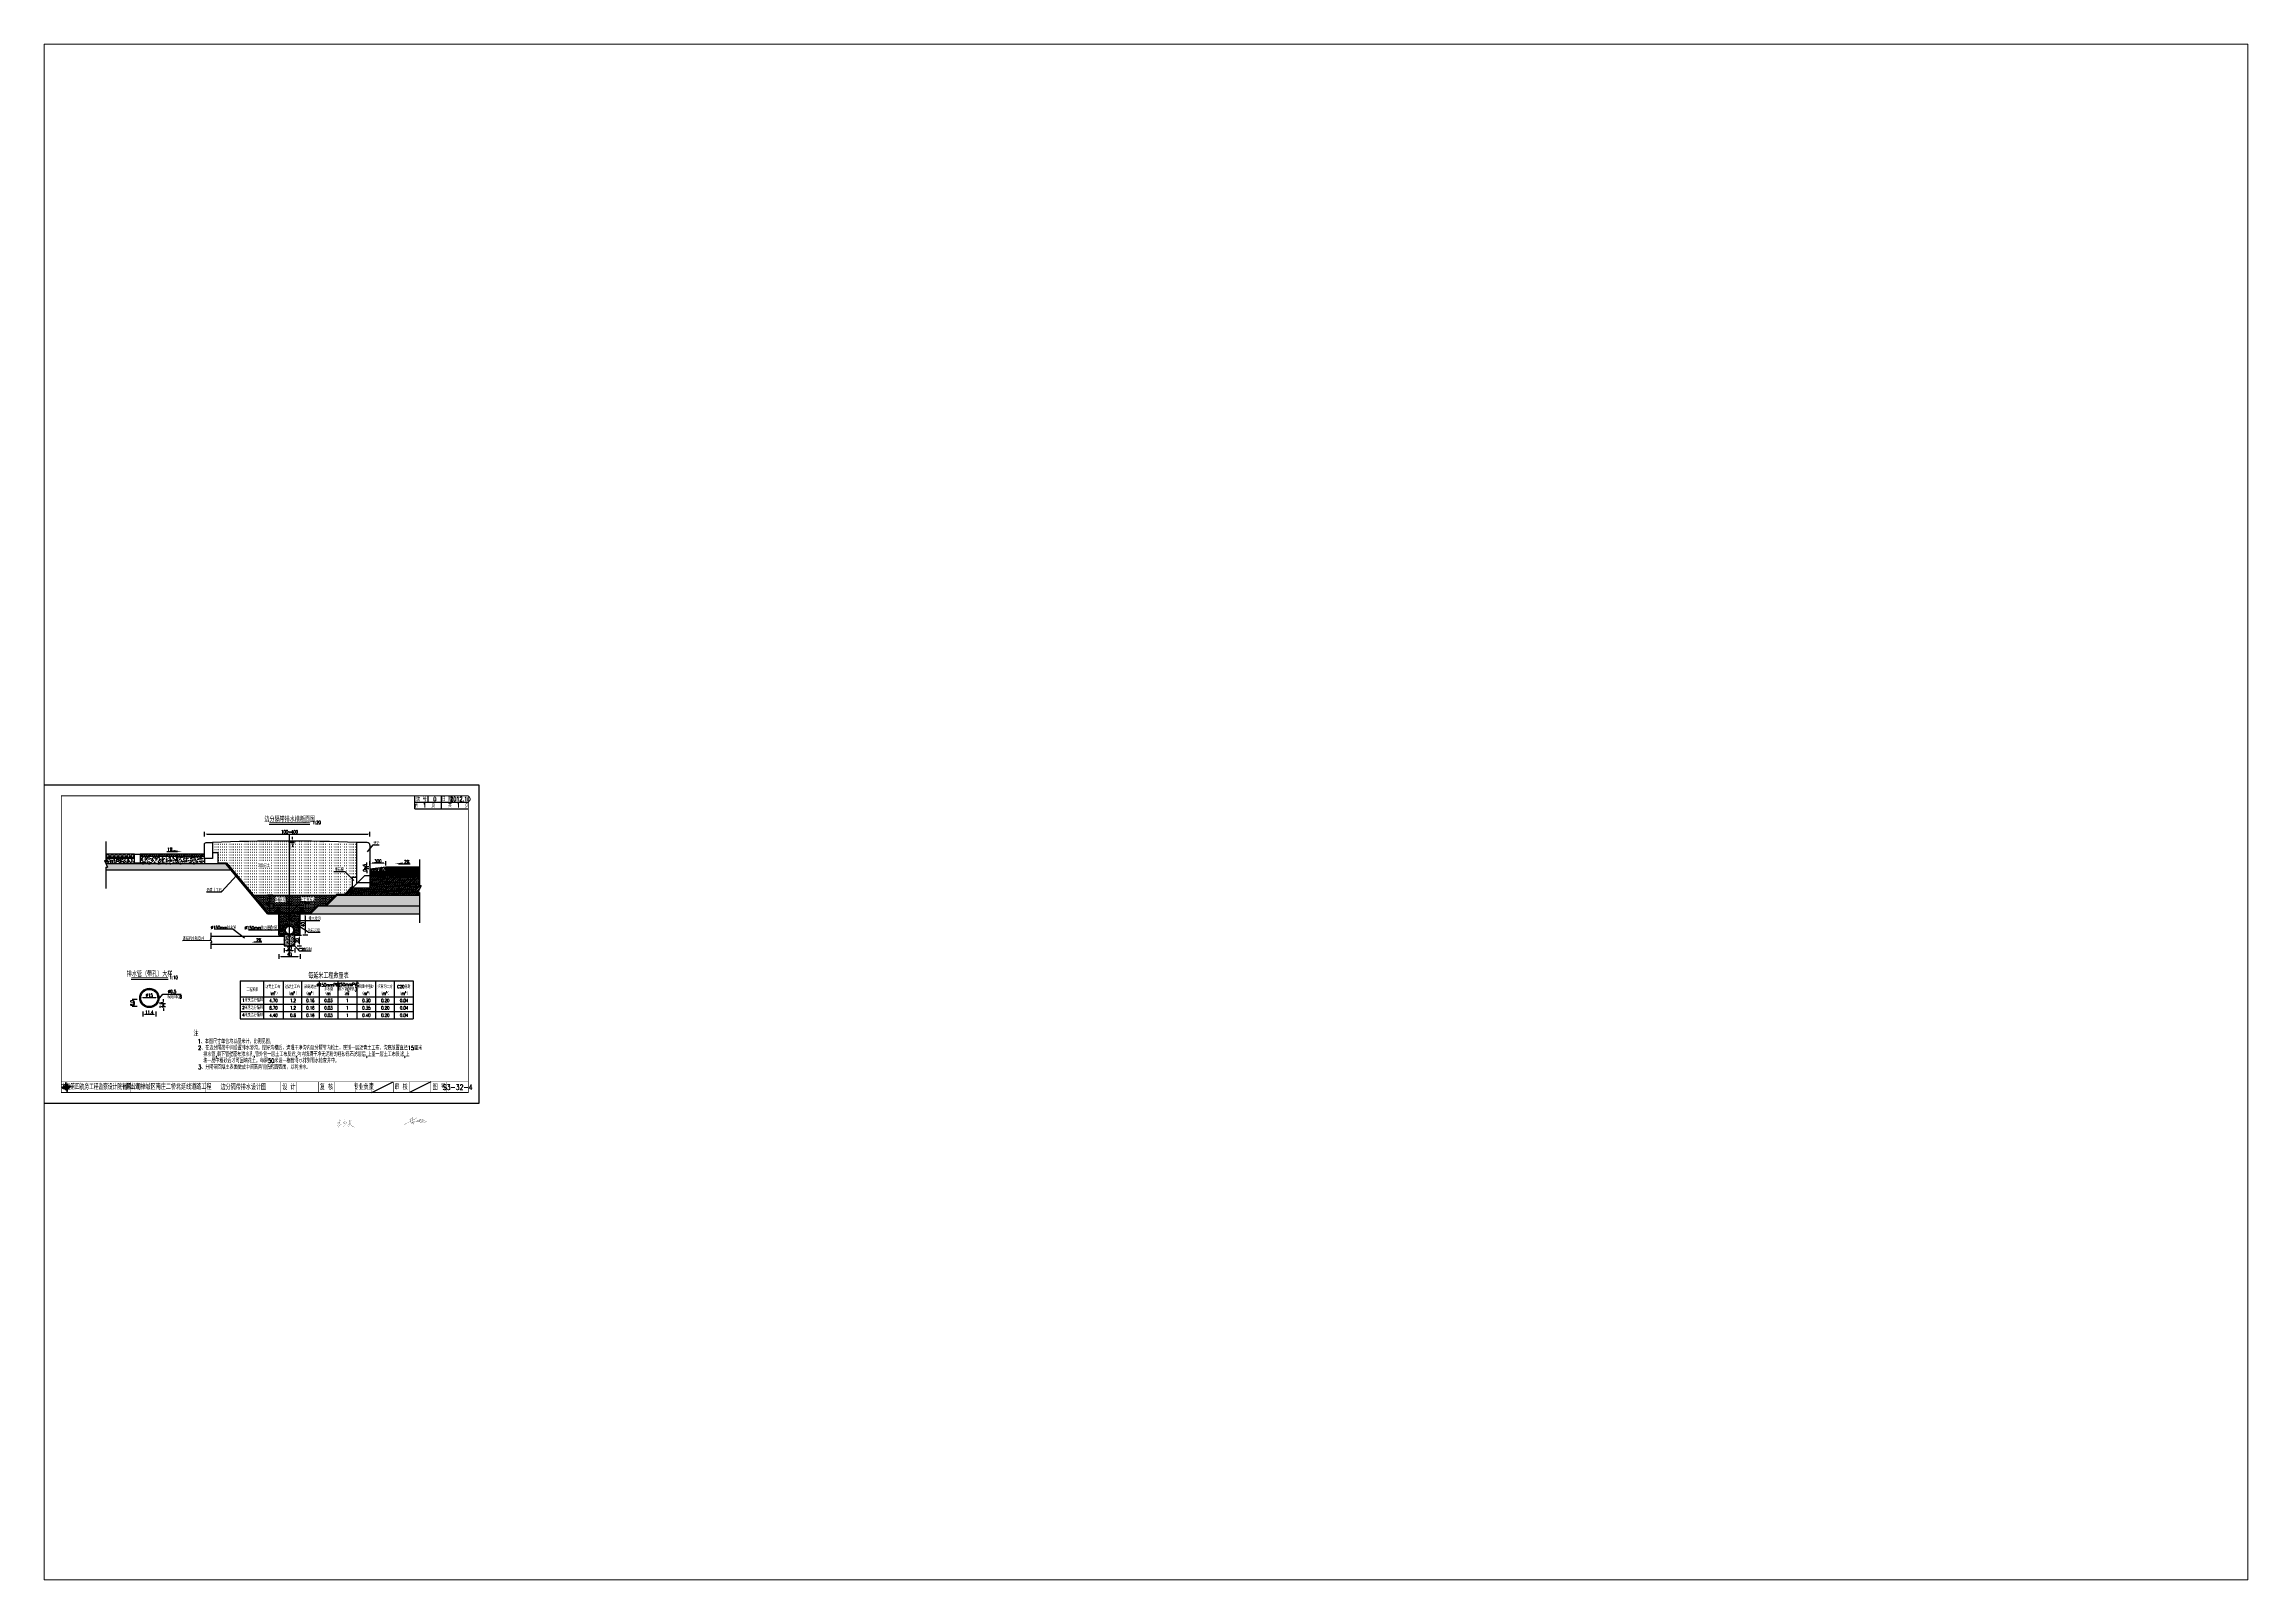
# Paper-space layout '布局1' of a CAD drawing. Extents: x 29 to 258, y 20 to 180.
# The model-space entities are those that its viewports show. They can reach past a viewport. Long polylines and large blocks are cut down to what shows.
import ezdxf
from ezdxf.enums import TextEntityAlignment as Align

# ---------------------------------------------------------------- set-up
doc = ezdxf.new("R2010")
doc.units = 0
doc.header["$LTSCALE"] = 5
doc.header["$PDMODE"] = 32
doc.header["$PDSIZE"] = 0.3
for name, pattern in [('DASHDOT', [1, 0.5, -0.25, 0, -0.25]), ('DASHED', [0.75, 0.5, -0.25]), ('HIDDEN', [0.375, 0.25, -0.125]), ('HIDDEN2', [4.7625, 3.175, -1.5875])]:
    doc.linetypes.add(name, pattern=pattern)
doc.layers.get('0').update_dxf_attribs({"linetype": 'CONTINUOUS'})
doc.layers.get('Defpoints').update_dxf_attribs({"linetype": 'CONTINUOUS'})
for name, color, linetype in [('1', 3, 'CONTINUOUS'), ('2', 2, 'HIDDEN'), ('YOLLOW', 2, 'CONTINUOUS'), ('图框', 7, 'CONTINUOUS'), ('尺寸', 2, 'CONTINUOUS'), ('尺寸标注', 2, 'CONTINUOUS'), ('文字', 7, 'CONTINUOUS'), ('电子签名', 7, 'CONTINUOUS'), ('结构', 2, 'CONTINUOUS'), ('表格', 7, 'CONTINUOUS'), ('路面结构', 2, 'CONTINUOUS')]:
    doc.layers.add(name, color=color, linetype=linetype)
doc.layers.add('标注', color=4, linetype='CONTINUOUS', lineweight=15)
doc.styles.get("Standard").update_dxf_attribs({"font": 'simplex1.shx', "width": 0.7, "bigfont": 'hztxt.shx'})
doc.dimstyles.new('比例1：200', dxfattribs={"dimtxt": 3, "dimasz": 2, "dimexe": 2, "dimexo": 1, "dimgap": 0.5, "dimtad": 1, "dimlfac": 20, "dimzin": 13, "dimdsep": 46, "dimtxsty": 'Standard', "dimcen": -0.09, "dimclrd": 256, "dimclre": 256, "dimclrt": 7, "dimaunit": 1, "dimadec": 0, "dimazin": 2, "dimtfac": 0.0005, "dimtix": 1, "dimtmove": 2, "dimatfit": 3, "dimfxl": 0, "dimtolj": 1, "dimtzin": 13, "dimarcsym": 0})

# ---------------------------------------------------------------- blocks, each defined once
blk = doc.blocks.new('DIM')
blk.add_lwpolyline([(-1, -0.1, 0.2, 0, 0), (0, 0, 0, 0, 0)], format="xyseb")
blk = doc.blocks.new('*D5')
at = {"layer": 'Defpoints', "color": 0}
for p in [(234.3, -1193.7), (234.3, -1196.5), (237.2, -1196.5)]:
    blk.add_point(p, dxfattribs=at)
at = {"layer": '标注', "lineweight": -2}
for p, q in [((237.2, -1191.7), (237.2, -1189.7)), ((235.3, -1193.7), (239.2, -1193.7)), ((235.3, -1196.5), (239.2, -1196.5)), ((237.2, -1193.7), (237.2, -1196.5)), ((237.2, -1198.5), (237.2, -1200.5))]:
    blk.add_line(p, q, dxfattribs=at)
at = {"layer": '标注'}
for points in [[(236.8, -1191.7), (237.5, -1191.7), (237.2, -1193.7)], [(236.8, -1198.5), (237.5, -1198.5), (237.2, -1196.5)]]:
    blk.add_solid(points, dxfattribs=at)
at = {"layer": '标注', "color": 7, "insert": (235.2, -1195.1), "char_height": 3, "attachment_point": 5, "rotation": 90}
blk.add_mtext('\\A1;2.6', dxfattribs=at)
blk = doc.blocks.new('*D6')
at = {"layer": 'Defpoints', "color": 0}
for p in [(217.9, -1200.3), (230.1, -1200.3), (230.1, -1203.8)]:
    blk.add_point(p, dxfattribs=at)
at = {"layer": '标注', "lineweight": -2}
for p, q in [((217.9, -1201.3), (217.9, -1205.8)), ((219.9, -1203.8), (228.1, -1203.8)), ((230.1, -1201.3), (230.1, -1205.8))]:
    blk.add_line(p, q, dxfattribs=at)
at = {"layer": '标注'}
for points in [[(219.9, -1203.4), (219.9, -1204.1), (217.9, -1203.8)], [(228.1, -1203.4), (228.1, -1204.1), (230.1, -1203.8)]]:
    blk.add_solid(points, dxfattribs=at)
at = {"layer": '标注', "color": 7, "insert": (224, -1201.8), "char_height": 3, "attachment_point": 5}
blk.add_mtext('\\A1;11.4', dxfattribs=at)
blk = doc.blocks.new('*D7')
at = {"layer": 'Defpoints', "color": 0}
for p in [(213.8, -1190.1), (210, -1196.5), (213.8, -1196.5)]:
    blk.add_point(p, dxfattribs=at)
at = {"layer": '标注', "lineweight": -2}
for p, q in [((212.8, -1190.1), (208, -1190.1)), ((210, -1192.1), (210, -1194.5)), ((212.8, -1196.5), (208, -1196.5))]:
    blk.add_line(p, q, dxfattribs=at)
at = {"layer": '标注'}
for points in [[(209.7, -1192.1), (210.4, -1192.1), (210, -1190.1)], [(209.7, -1194.5), (210.4, -1194.5), (210, -1196.5)]]:
    blk.add_solid(points, dxfattribs=at)
at = {"layer": '标注', "color": 7, "insert": (208, -1193.3), "char_height": 3, "attachment_point": 5, "rotation": 90}
blk.add_mtext('\\A1;6.0', dxfattribs=at)
blk = doc.blocks.new('*D8')
at = {"layer": 'Defpoints', "color": 0}
for p in [(216, -1188.3), (232, -1188), (232, -1188.7)]:
    blk.add_point(p, dxfattribs=at)
at = {"layer": '标注', "lineweight": -2}
for p, q in [((216, -1188), (216, -1186)), ((218, -1188), (230, -1188)), ((232, -1188), (232, -1186))]:
    blk.add_line(p, q, dxfattribs=at)
at = {"layer": '标注'}
for points in [[(218, -1187.7), (218, -1188.4), (216, -1188)], [(230, -1187.7), (230, -1188.4), (232, -1188)]]:
    blk.add_solid(points, dxfattribs=at)
at = {"layer": '标注', "color": 7, "insert": (224, -1186), "char_height": 3, "attachment_point": 5}
blk.add_mtext('\\A1;∅15', dxfattribs=at)
blk = doc.blocks.new('*D9')
at = {"layer": 'Defpoints', "color": 0}
for p in [(373.1, -1110), (369.4, -1130), (373.1, -1130)]:
    blk.add_point(p, dxfattribs=at)
at = {"layer": '标注', "lineweight": -2}
for p, q in [((372.1, -1110), (367.4, -1110)), ((372.1, -1130), (367.4, -1130)), ((369.4, -1112), (369.4, -1128))]:
    blk.add_line(p, q, dxfattribs=at)
at = {"layer": '标注'}
for points in [[(369, -1112), (369.7, -1112), (369.4, -1110)], [(369, -1128), (369.7, -1128), (369.4, -1130)]]:
    blk.add_solid(points, dxfattribs=at)
at = {"layer": '标注', "color": 7, "insert": (367.4, -1120), "char_height": 3, "attachment_point": 5, "rotation": 90}
blk.add_mtext('\\A1;40', dxfattribs=at)
blk = doc.blocks.new('*D10')
at = {"layer": 'Defpoints', "color": 0}
for p in [(336.4, -1092.5), (340.4, -1092.5), (340.4, -1110)]:
    blk.add_point(p, dxfattribs=at)
at = {"layer": '标注', "lineweight": -2}
for p, q in [((339.4, -1092.5), (334.4, -1092.5)), ((339.4, -1110), (334.4, -1110)), ((336.4, -1108), (336.4, -1094.5))]:
    blk.add_line(p, q, dxfattribs=at)
at = {"layer": '标注'}
for points in [[(336.1, -1094.5), (336.8, -1094.5), (336.4, -1092.5)], [(336.1, -1108), (336.8, -1108), (336.4, -1110)]]:
    blk.add_solid(points, dxfattribs=at)
at = {"layer": '标注', "color": 7, "insert": (334.4, -1101.2), "char_height": 3, "attachment_point": 5, "rotation": 90}
blk.add_mtext('\\A1;35', dxfattribs=at)
blk = doc.blocks.new('*D11')
at = {"layer": 'Defpoints', "color": 0}
for p in [(275.6, -1038.8), (429.9, -1035.5), (429.9, -1038.8)]:
    blk.add_point(p, dxfattribs=at)
at = {"layer": '标注', "lineweight": -2}
for p, q in [((275.6, -1037.8), (275.6, -1033.5)), ((277.6, -1035.5), (427.9, -1035.5)), ((429.9, -1037.8), (429.9, -1033.5))]:
    blk.add_line(p, q, dxfattribs=at)
at = {"layer": '标注'}
for points in [[(277.6, -1035.1), (277.6, -1035.8), (275.6, -1035.5)], [(427.9, -1035.1), (427.9, -1035.8), (429.9, -1035.5)]]:
    blk.add_solid(points, dxfattribs=at)
at = {"layer": '标注', "color": 7, "insert": (354.9, -1033.5), "char_height": 3, "attachment_point": 5}
blk.add_mtext('\\A1;100~400', dxfattribs=at)
blk = doc.blocks.new('*D12')
at = {"layer": 'Defpoints', "color": 0}
for p in [(354.9, -1042.2), (354.9, -1043.5), (357.7, -1043.5)]:
    blk.add_point(p, dxfattribs=at)
at = {"layer": '标注', "lineweight": -2}
for p, q in [((355.9, -1042.2), (359.7, -1042.2)), ((355.9, -1043.5), (359.7, -1043.5)), ((357.7, -1040.2), (357.7, -1038.2)), ((357.7, -1042.2), (357.7, -1043.5)), ((357.7, -1045.5), (357.7, -1047.5))]:
    blk.add_line(p, q, dxfattribs=at)
at = {"layer": '标注'}
for points in [[(357.4, -1040.2), (358, -1040.2), (357.7, -1042.2)], [(357.4, -1045.5), (358, -1045.5), (357.7, -1043.5)]]:
    blk.add_solid(points, dxfattribs=at)
at = {"layer": '标注', "color": 7, "insert": (355.7, -1042.9), "char_height": 3, "attachment_point": 5, "rotation": 90}
blk.add_mtext('\\A1;8', dxfattribs=at)
blk = doc.blocks.new('*D13')
at = {"layer": 'Defpoints', "color": 0}
for p in [(339.9, -1105.9), (369.9, -1102), (369.9, -1105.9)]:
    blk.add_point(p, dxfattribs=at)
at = {"layer": '标注', "lineweight": -2}
for p, q in [((339.9, -1104.9), (339.9, -1100)), ((341.9, -1102), (367.9, -1102)), ((369.9, -1104.9), (369.9, -1100))]:
    blk.add_line(p, q, dxfattribs=at)
at = {"layer": '标注'}
for points in [[(341.9, -1101.6), (341.9, -1102.3), (339.9, -1102)], [(367.9, -1101.6), (367.9, -1102.3), (369.9, -1102)]]:
    blk.add_solid(points, dxfattribs=at)
at = {"layer": '标注', "color": 7, "insert": (354.9, -1100), "char_height": 3, "attachment_point": 5}
blk.add_mtext('\\A1;60', dxfattribs=at)
blk = doc.blocks.new('*D14')
at = {"layer": 'Defpoints', "color": 0}
for p in [(429.9, -1062.7), (429.9, -1066), (444.9, -1066)]:
    blk.add_point(p, dxfattribs=at)
at = {"layer": '标注', "lineweight": -2}
for p, q in [((429.9, -1065), (429.9, -1060.7)), ((442.9, -1062.7), (431.9, -1062.7)), ((444.9, -1065), (444.9, -1060.7))]:
    blk.add_line(p, q, dxfattribs=at)
at = {"layer": '标注'}
for points in [[(431.9, -1062.4), (431.9, -1063), (429.9, -1062.7)], [(442.9, -1062.4), (442.9, -1063), (444.9, -1062.7)]]:
    blk.add_solid(points, dxfattribs=at)
at = {"layer": '标注', "color": 7, "insert": (437.4, -1060.7), "char_height": 3, "attachment_point": 5}
blk.add_mtext('\\A1;300', dxfattribs=at)
blk = doc.blocks.new('*D15')
at = {"layer": 'Defpoints', "color": 0}
for p in [(427.2, -1066), (429.9, -1066), (429.9, -1068)]:
    blk.add_point(p, dxfattribs=at)
at = {"layer": '标注', "lineweight": -2}
for p, q in [((428.9, -1066), (425.2, -1066)), ((428.9, -1068), (425.2, -1068)), ((427.2, -1064), (427.2, -1062)), ((427.2, -1068), (427.2, -1066)), ((427.2, -1070), (427.2, -1072))]:
    blk.add_line(p, q, dxfattribs=at)
at = {"layer": '标注'}
for points in [[(426.8, -1064), (427.5, -1064), (427.2, -1066)], [(426.8, -1070), (427.5, -1070), (427.2, -1068)]]:
    blk.add_solid(points, dxfattribs=at)
at = {"layer": '标注', "color": 7, "insert": (425.2, -1067), "char_height": 3, "attachment_point": 5, "rotation": 90}
blk.add_mtext('\\A1;0~5', dxfattribs=at)
blk = doc.blocks.new('series')
at = {"width": 0.75}
for tag, height, p in [('页码', 4, (-35, -19)), ('图名', 5, (-220, -282)), ('图号', 5, (-20, -282))]:
    blk.add_attdef(tag, text='', height=height, dxfattribs=at).set_placement(p, align=Align.MIDDLE_CENTER)
blk = doc.blocks.new('tb')
at = {"lineweight": -3}
h = blk.add_hatch(color=256, dxfattribs=at)
h.paths.add_polyline_path([(-1.2, -0.1), (-3.8, -0.1), (-4.1, -0.4), (-1.4, -0.4), (-0.6, -1.2), (-0.5, -2.6), (-0.3, -2.2), (-0.3, -1.1)])
h.paths.add_polyline_path([(0.1, -1.1), (0.1, -3.9), (0.4, -4.3), (0.4, -1.2), (1.3, -0.4), (2.7, -0.4), (2.3, -0.2), (1.1, -0.2)])
h.paths.add_polyline_path([(1.1, 0.3), (3.6, 0.3), (4, 0.6), (1.3, 0.6), (0.4, 1.4), (0.4, 2.8), (0.2, 2.4), (0.1, 1.2)])
h.paths.add_polyline_path([(-0.3, 1.2), (-0.3, 4), (-0.6, 4.4), (-0.6, 1.4), (-1.4, 0.6), (-2.7, 0.6), (-2.3, 0.3), (-1.2, 0.3)])
for p, q in [((-1.4, 0.6), (-2.7, 0.6)), ((-0.6, 1.4), (-1.4, 0.6)), ((-0.6, 4.4), (-0.6, 1.4)), ((0.4, 2.8), (0.4, 1.4)), ((0.4, 1.4), (1.3, 0.6)), ((1.3, 0.6), (4, 0.6)), ((-4.1, -0.4), (-1.4, -0.4)), ((-1.4, -0.4), (-0.6, -1.2)), ((-0.6, -1.2), (-0.5, -2.6)), ((0.4, -1.2), (1.3, -0.4)), ((0.4, -4.3), (0.4, -1.2)), ((1.3, -0.4), (2.7, -0.4))]:
    blk.add_line(p, q, dxfattribs=at)
at = {"lineweight": -3, "const_width": 0.35, "flags": 128}
for points in [[(-0.9, 3, 0.324167), (-3.2, -0.1)], [(2.9, 0.9, 0.324403), (-0.2, 3.2)], [(0.8, -2.9, 0.325418), (3, 0.3)], [(-3, -0.8, 0.322976), (0.1, -3)]]:
    blk.add_lwpolyline(points, format="xyb", dxfattribs=at)
at = {"lineweight": -3, "flags": 128}
for points in [[(-0.9, 4), (-0.9, 1.6), (-1.5, 0.9), (-2.3, 0.9), (-2.7, 0.6), (-2.3, 0.3), (-1.2, 0.3), (-0.3, 1.2), (-0.3, 4), (-0.6, 4.4)], [(0, 0.8), (0.7, 0), (0, -0.7), (-0.8, 0)], [(3.6, 0.9), (1.4, 0.9), (0.8, 1.5), (0.8, 2.4), (0.4, 2.8), (0.2, 2.4), (0.1, 1.2), (1.1, 0.3), (3.6, 0.3), (4, 0.6)], [(-3.7, -0.8), (-1.5, -0.8), (-0.9, -1.4), (-0.9, -2.2), (-0.5, -2.6), (-0.3, -2.2), (-0.3, -1.1), (-1.2, -0.1), (-3.8, -0.1), (-4.1, -0.4)], [(0.8, -3.8), (0.8, -1.4), (1.4, -0.8), (2.3, -0.8), (2.7, -0.4), (2.3, -0.2), (1.1, -0.2), (0.1, -1.1), (0.1, -3.9), (0.4, -4.3)]]:
    blk.add_lwpolyline(points, close=True, dxfattribs=at)
blk = doc.blocks.new('*D17')
at = {"layer": 'Defpoints', "color": 0}
for p in [(344.9, -1146.5), (364.9, -1146.5), (364.9, -1149.9)]:
    blk.add_point(p, dxfattribs=at)
at = {"layer": '标注', "lineweight": -2}
for p, q in [((344.9, -1147.5), (344.9, -1151.9)), ((346.9, -1149.9), (362.9, -1149.9)), ((364.9, -1147.5), (364.9, -1151.9))]:
    blk.add_line(p, q, dxfattribs=at)
at = {"layer": '标注'}
for points in [[(346.9, -1149.5), (346.9, -1150.2), (344.9, -1149.9)], [(362.9, -1149.5), (362.9, -1150.2), (364.9, -1149.9)]]:
    blk.add_solid(points, dxfattribs=at)
at = {"layer": '标注', "color": 7, "insert": (354.9, -1147.9), "char_height": 3, "attachment_point": 5}
blk.add_mtext('\\A1;40', dxfattribs=at)
blk = doc.blocks.new('*D18')
at = {"layer": 'Defpoints', "color": 0}
for p in [(349.9, -1141), (359.9, -1141), (359.9, -1144.1)]:
    blk.add_point(p, dxfattribs=at)
at = {"layer": '标注', "lineweight": -2}
for p, q in [((349.9, -1142), (349.9, -1146.1)), ((351.9, -1144.1), (357.9, -1144.1)), ((359.9, -1142), (359.9, -1146.1))]:
    blk.add_line(p, q, dxfattribs=at)
at = {"layer": '标注'}
for points in [[(351.9, -1143.7), (351.9, -1144.4), (349.9, -1144.1)], [(357.9, -1143.7), (357.9, -1144.4), (359.9, -1144.1)]]:
    blk.add_solid(points, dxfattribs=at)
at = {"layer": '标注', "color": 7, "insert": (354.9, -1142.1), "char_height": 3, "attachment_point": 5}
blk.add_mtext('\\A1;20', dxfattribs=at)
blk = doc.blocks.new('*D19')
at = {"layer": 'Defpoints', "color": 0}
for p in [(360.9, -1130), (360.9, -1140), (364, -1140)]:
    blk.add_point(p, dxfattribs=at)
at = {"layer": '标注', "lineweight": -2}
for p, q in [((361.9, -1130), (366, -1130)), ((361.9, -1140), (366, -1140)), ((364, -1132), (364, -1138))]:
    blk.add_line(p, q, dxfattribs=at)
at = {"layer": '标注'}
for points in [[(363.7, -1132), (364.3, -1132), (364, -1130)], [(363.7, -1138), (364.3, -1138), (364, -1140)]]:
    blk.add_solid(points, dxfattribs=at)
at = {"layer": '标注', "color": 7, "insert": (362, -1135), "char_height": 3, "attachment_point": 5, "rotation": 90}
blk.add_mtext('\\A1;20', dxfattribs=at)

msp = doc.modelspace()

# ---------------------------------------------------------------- hatches: boundary and pattern name
at = {"layer": '尺寸', "linetype": 'Continuous'}
h = msp.add_hatch(dxfattribs=at)
h.set_pattern_fill('ANSI31', color=256, scale=0.1, style=0)
h.paths.add_polyline_path([(444.92579, -1065.99311), (444.92579, -1067.99311), (476.30005, -1067.99311), (476.30005, -1065.99311)])
h = msp.add_hatch(dxfattribs=at)
h.set_pattern_fill('BOX', color=256, scale=0.1, angle=45, style=0)
h.paths.add_polyline_path([(444.92579, -1067.99311), (444.92579, -1070.49311), (476.30005, -1070.49311), (476.30005, -1067.99311)])
h = msp.add_hatch(dxfattribs=at)
h.set_pattern_fill('TRIANG', color=256, scale=5, style=0)
h.set_pattern_definition([(60, (-1150.3426, -1305.666), (-0.9375, 1.6237976), [0.9375, -0.9375]), (120, (-1150.3426, -1305.666), (-1.875, 1e-09), [0.9375, -0.9375]), (0, (-1150.8113, -1304.8541), (0.9375, 1.6237976), [0.9375, -0.9375])])
h.paths.add_polyline_path([(477.80005, -1083.99311), (476.30005, -1083.99311), (476.30005, -1074.49311), (429.92579, -1074.49311), (429.92579, -1080.99312), (429.92579, -1085.99312), (413.42578, -1085.99312), (406.92579, -1092.49311), (476.30005, -1092.49311), (476.30005, -1089.99311), (474.80005, -1089.99311)])
h = msp.add_hatch(dxfattribs=at)
h.set_pattern_fill('ANSI31', color=256, scale=10, style=0)
h.set_pattern_definition([(45, (-1150.3426, -1305.666), (-0.8838835, 0.8838835), [])])
h.paths.add_polyline_path([(476.30005, -1074.49311), (429.92579, -1074.49311), (429.92579, -1080.99312), (429.92579, -1085.99312), (413.42578, -1085.99312), (406.92579, -1092.49311), (476.30005, -1092.49311), (476.30005, -1089.99311), (474.80005, -1089.99311), (477.80005, -1083.99311), (476.30005, -1083.99311)])
h = msp.add_hatch(dxfattribs=at)
h.set_pattern_fill('AR-PARQ1', color=256, scale=0.2, angle=45, style=0)
h.set_pattern_definition([(135, (-1150.3426, -1305.666), (-3.3941125, 2e-16), [2.4, -2.4]), (135, (-1150.0597, -1305.3832), (-3.3941125, 2e-16), [2.4, -2.4]), (135, (-1149.777, -1305.1003), (-3.3941125, 2e-16), [2.4, -2.4]), (135, (-1149.494, -1304.8175), (-3.3941125, 2e-16), [2.4, -2.4]), (135, (-1149.2112, -1304.5346), (-3.3941125, 2e-16), [2.4, -2.4]), (135, (-1148.9284, -1304.2518), (-3.3941125, 2e-16), [2.4, -2.4]), (135, (-1148.6455, -1303.969), (-3.3941125, 2e-16), [2.4, -2.4]), (45, (-1152.0396, -1303.969), (3.3941125, -2e-16), [2.4, -2.4]), (45, (-1152.3225, -1303.686), (3.3941125, -2e-16), [2.4, -2.4]), (45, (-1152.6053, -1303.4033), (3.3941125, -2e-16), [2.4, -2.4]), (45, (-1152.8882, -1303.1204), (3.3941125, -2e-16), [2.4, -2.4]), (45, (-1153.171, -1302.8376), (3.3941125, -2e-16), [2.4, -2.4]), (45, (-1153.4538, -1302.5547), (3.3941125, -2e-16), [2.4, -2.4]), (45, (-1153.7367, -1302.272), (3.3941125, -2e-16), [2.4, -2.4])])
h.paths.add_polyline_path([(476.30005, -1070.49311), (429.92579, -1070.49311), (429.92579, -1073.99311), (476.30005, -1073.99311)])
h = msp.add_hatch(dxfattribs=at)
h.set_pattern_fill('DASH', color=256, scale=0.25, style=0)
h.paths.add_polyline_path([(321.14605, -1092.49311), (334.89605, -1108.99311), (374.01157, -1108.99311), (381.51157, -1101.49311), (389.01157, -1101.49311), (398.01157, -1092.49311)])
h.paths.add_polyline_path([(341.16914, -1094.18259), (351.38505, -1094.18259), (351.38505, -1099.33335), (341.16914, -1099.33335)], flags=16)
h.paths.add_polyline_path([(365.59904, -1093.99749), (378.62666, -1093.99749), (378.62666, -1099.71015), (365.59904, -1099.71015)], flags=16)
h = msp.add_hatch(dxfattribs=at)
h.set_pattern_fill('AR-CONC', color=256, scale=0.01, style=0)
h.set_pattern_definition([(50, (25.0044, 7e-13), (1.8218467, -0.1593909), [0.1905, -2.0955]), (355, (25.0044, 7e-13), (-0.3524283, 1.9105664), [0.1524, -1.6764]), (100.451, (25.1562, -0.0133), (1.469425, 1.751167), [0.1619, -1.7809]), (46.1842, (25.0044, 0.508), (2.7107904, -0.4204233), [0.28575, -3.14325]), (96.6356, (25.2303, 0.473), (2.3740423, 2.4742556), [0.24285, -2.67135]), (351.184, (25.0044, 0.508), (2.374046, 2.474251), [0.2286, -2.5146]), (21, (25.2584, 0.381), (1.5161488, -1.0226552), [0.1905, -2.0955]), (326, (25.2584, 0.381), (0.6180203, 1.8418797), [0.1524, -1.6764]), (71.4514, (25.3847, 0.2958), (2.134165, 0.8192286), [0.1619, -1.7809]), (37.5, (25.00436, 7e-13), (0.03088603, 0.8455504), [0, -1.65608, 0, -1.7018, 0, -1.68275]), (7.5, (25.0044, 7e-13), (0.6681966, 1.00180575), [0, -0.97028, 0, -1.61798, 0, -0.64135]), (327.5, (24.43794, 7e-13), (1.35590595, -0.05728744), [0, -0.635, 0, -1.9812, 0, -2.6289]), (317.5, (24.1839, 7e-13), (1.4812918, 0.2542649), [0, -0.8255, 0, -1.31572, 0, -1.8669])])
edge = h.paths.add_edge_path()
edge.add_arc((354.93014, -1125.24311), 3.75, 0, 360)
h.paths.add_polyline_path([(345.93014, -1108.99311), (345.93014, -1128.99311), (354.93014, -1128.99311), (363.93014, -1128.99311), (363.93014, -1108.99311)])
h = msp.add_hatch(dxfattribs=at)
h.set_pattern_fill('DASH', color=256, scale=0.25, style=0)
h.set_pattern_definition([(0, (25.00436, 7e-13), (0.79375, 0.79375), [0.79375, -0.79375])])
edge = h.paths.add_edge_path()
edge.add_arc((354.93014, -1125.24311), 3.75, 0, 360)
h.paths.add_polyline_path([(345.93014, -1108.99311), (345.93014, -1128.99311), (354.93014, -1128.99311), (363.93014, -1128.99311), (363.93014, -1108.99311)])
h = msp.add_hatch(dxfattribs=at)
h.set_pattern_fill('AR-CONC', color=256, scale=0.01, style=0)
h.set_pattern_definition([(130, (684.856, 0.0259), (-1.8218467, -0.1593909), [0.1905, -2.0955]), (185, (684.856, 0.0259), (0.3524283, 1.9105664), [0.1524, -1.6764]), (79.549, (684.7041, 0.0126), (-1.469425, 1.751167), [0.1619, -1.7809]), (133.8158, (684.856, 0.5339), (-2.7107904, -0.4204233), [0.28575, -3.14325]), (83.3644, (684.63, 0.4988), (-2.3740423, 2.4742556), [0.24285, -2.67135]), (188.816, (684.856, 0.534), (-2.374046, 2.474251), [0.2286, -2.5146]), (159, (684.602, 0.4069), (-1.5161488, -1.0226552), [0.1905, -2.0955]), (214, (684.602, 0.4069), (-0.6180203, 1.8418797), [0.1524, -1.6764]), (108.5486, (684.4756, 0.3216), (-2.134165, 0.8192286), [0.1619, -1.7809]), (142.5, (684.8559, 0.02587), (-0.03088603, 0.8455504), [0, -1.65608, 0, -1.7018, 0, -1.68275]), (172.5, (684.8559, 0.0259), (-0.6681966, 1.00180575), [0, -0.97028, 0, -1.61798, 0, -0.64135]), (212.5, (685.42235, 0.02587), (-1.35590595, -0.05728744), [0, -0.635, 0, -1.9812, 0, -2.6289]), (222.5, (685.6763, 0.0259), (-1.4812918, 0.2542649), [0, -0.8255, 0, -1.31572, 0, -1.8669])])
h.paths.add_polyline_path([(359.93014, -1129.96725), (359.93014, -1139.96725), (349.93014, -1139.96725), (349.93014, -1129.96725)])
at = {"layer": '尺寸标注'}
h = msp.add_hatch(dxfattribs=at)
h.set_pattern_fill('ACAD_ISO07W100', color=256, scale=0.5, style=0)
h.paths.add_polyline_path([(324.97199, -1061.78398), (336.36045, -1061.78398), (336.36045, -1067.3303), (324.97199, -1067.3303)], flags=16)
h.paths.add_polyline_path([(396.19832, -1065.63343), (406.47196, -1065.63343), (406.47196, -1071.20942), (396.19832, -1071.20942)], flags=16)
h.paths.add_polyline_path([(365.59904, -1093.99749), (378.62666, -1093.99749), (378.62666, -1099.71015), (365.59904, -1099.71015)], flags=16)
h.paths.add_polyline_path([(341.16914, -1094.18259), (351.38505, -1094.18259), (351.38505, -1099.33335), (341.16914, -1099.33335)], flags=16)
edge = h.paths.add_edge_path()
edge.add_line((282.92769, -1043.49311), (282.92769, -1053.06839))
edge.add_line((282.92769, -1053.06839), (288.08361, -1053.06839))
edge.add_line((288.08361, -1053.06839), (288.08361, -1062.38023))
edge.add_line((288.08361, -1062.38023), (296.05198, -1062.38023))
edge.add_line((296.05198, -1062.38023), (334.89605, -1108.99311))
edge.add_line((334.89605, -1108.99311), (374.01157, -1108.99311))
edge.add_line((374.01157, -1108.99311), (381.51157, -1101.49311))
edge.add_line((381.51157, -1101.49311), (389.01157, -1101.49311))
edge.add_line((389.01157, -1101.49311), (399.01157, -1091.49311))
edge.add_line((399.01157, -1091.49311), (406.51157, -1091.49311))
edge.add_line((406.51157, -1091.49311), (413.42578, -1084.5789))
edge.add_line((413.42578, -1084.5789), (413.42578, -1075.99312))
edge.add_line((413.42578, -1075.99312), (417.42578, -1075.99312))
edge.add_line((417.42578, -1075.99312), (417.42578, -1043.49311))
edge.add_arc((350.17674, -2614.9069), 1572.8521, 87.54950795, 92.45049205)
h = msp.add_hatch(dxfattribs=at)
h.set_pattern_fill('AR-CONC', color=256, scale=0.025, style=0)
h.set_pattern_definition([(50, (0, 0), (4.554617, -0.398477), [0.47625, -5.23875]), (355, (0, 0), (-0.88107, 4.776416), [0.381, -4.191]), (100.451, (0.3796, -0.033), (3.673563, 4.377917), [0.40475, -4.45225]), (46.1842, (0, 1.27), (6.776976, -1.051058), [0.714375, -7.858125]), (96.6356, (0.565, 1.1824), (5.935106, 6.18564), [0.607125, -6.678375]), (351.184, (0, 1.27), (5.935115, 6.18563), [0.5715, -6.2865]), (21, (0.635, 0.9525), (3.790372, -2.556638), [0.47625, -5.23875]), (326, (0.635, 0.9525), (1.54505, 4.6047), [0.381, -4.191]), (71.4514, (0.951, 0.7394), (5.335412, 2.048071), [0.40475, -4.45225]), (37.5, (0, 0), (0.077215, 2.113876), [0, -4.1402, 0, -4.2545, 0, -4.206875]), (7.5, (0, 0), (1.6704916, 2.5045144), [0, -2.4257, 0, -4.04495, 0, -1.603375]), (327.5, (-1.416, 0), (3.389765, -0.1432186), [0, -1.5875, 0, -4.953, 0, -6.57225]), (317.5, (-2.051, 0), (3.7032295, 0.635662), [0, -2.06375, 0, -3.2893, 0, -4.66725])])
h.paths.add_polyline_path([(183.55152, -1058.38023), (183.55152, -1060.34043), (182.05152, -1060.34043), (183.55152, -1063.34043), (275.56209, -1063.34043), (275.56209, -1056.38023), (215.56209, -1056.38023), (215.56209, -1062.71303), (210.12075, -1062.71303), (210.12075, -1058.38023)])
h = msp.add_hatch(dxfattribs=at)
h.set_pattern_fill('HONEY', color=256, scale=0.4, style=0)
h.paths.add_polyline_path([(183.55152, -1054.38023), (183.55152, -1057.38023), (210.12075, -1057.38023), (210.12075, -1054.38023)])
h = msp.add_hatch(dxfattribs=at)
h.set_pattern_fill('ANSI31', color=256, scale=0.4, style=0)
h.paths.add_polyline_path([(215.56209, -1054.38023), (215.56209, -1056.38023), (275.56209, -1056.38023), (275.56209, -1054.38023)])
h = msp.add_hatch(dxfattribs=at)
h.set_pattern_fill('AR-CONC', color=256, scale=0.015, style=0)
h.set_pattern_definition([(50, (0, 0), (2.73277, -0.2390863), [0.28575, -3.14325]), (355, (0, 0), (-0.5286424, 2.8658496), [0.2286, -2.5146]), (100.451, (0.2277, -0.02), (2.2041375, 2.6267503), [0.24285, -2.67135]), (46.1842, (0, 0.762), (4.066186, -0.630635), [0.428625, -4.714875]), (96.6356, (0.339, 0.7094), (3.561064, 3.711383), [0.364275, -4.007025]), (351.184, (0, 0.762), (3.561069, 3.711377), [0.3429, -3.7719]), (21, (0.381, 0.5715), (2.274223, -1.5339828), [0.28575, -3.14325]), (326, (0.381, 0.5715), (0.9270304, 2.7628195), [0.2286, -2.5146]), (71.4514, (0.5705, 0.4437), (3.2012474, 1.228843), [0.24285, -2.67135]), (37.5, (0, 0), (0.04632905, 1.2683256), [0, -2.48412, 0, -2.5527, 0, -2.524125]), (7.5, (0, 0), (1.002295, 1.5027086), [0, -1.45542, 0, -2.42697, 0, -0.962025]), (327.5, (-0.8496, 0), (2.0338589, -0.0859312), [0, -0.9525, 0, -2.9718, 0, -3.94335]), (317.5, (-1.2306, 0), (2.2219377, 0.3813974), [0, -1.23825, 0, -1.97358, 0, -2.80035])])
h.paths.add_polyline_path([(444.92579, -1065.99311), (444.92579, -1070.49311), (429.92579, -1070.49311), (429.92579, -1067.99311)])
at = {"layer": '尺寸标注', "linetype": 'Continuous'}
h = msp.add_hatch(dxfattribs=at)
h.set_pattern_fill('GRAVEL', color=256, scale=5, style=0)
h.set_pattern_definition([(228.0128, (-1146.74258, -1300.666), (-39.99999116, -45.00000671), [0.67268, -66.59544]), (184.9697, (-1147.19258, -1301.166), (60.000005258, 4.999956535), [1.15434, -114.279625]), (132.5104, (-1148.34258, -1301.266), (49.99995359, -55.00004337), [0.81394, -80.58016]), (267.2737, (-1150.29258, -1302.516), (4.99998009, 100.000001475), [1.05119, -104.06779]), (292.8337, (-1150.34258, -1303.566), (-25.000049527, 59.99998206), [1.030775, -102.046865]), (357.2737, (-1149.94258, -1304.516), (-100.000001475, 4.99998009), [1.05119, -104.06779]), (37.6942, (-1148.89258, -1304.566), (-65.000036728, -49.999952026), [1.390145, -137.624245]), (72.2553, (-1147.79258, -1303.716), (35.000053814, 109.999981156), [1.31244, -129.931605]), (121.4296, (-1147.39258, -1302.466), (-40.00004117, 64.999975182), [1.05475, -104.420365]), (175.2364, (-1147.94258, -1301.566), (55.00000473, -4.99995766), [1.20416, -59.003815]), (222.3974, (-1149.14258, -1301.466), (-60.000036755, -54.99996041), [1.55724, -154.166875]), (138.8141, (-1145.34258, -1302.566), (-35.00001473, 29.99998657), [0.531505, -52.61922]), (171.4692, (-1145.74258, -1302.216), (64.999991424, -10.00003955), [1.011185, -100.107555]), (225, (-1146.7426, -1302.066), (-6e-16, -5.0000015), [0.707105, -6.36396]), (203.1986, (-1147.0926, -1301.466), (24.99999865, 10.00000663), [0.38079, -37.698075]), (291.8014, (-1147.4426, -1301.616), (-4.99999955, 15.00000137), [0.538515, -26.38731]), (30.9638, (-1147.2426, -1302.116), (14.9999901, 10.0000124), [0.874645, -28.280115]), (161.5651, (-1146.4926, -1301.666), (10.0000022, -4.999992), [0.632455, -15.178935]), (16.3895, (-1150.34258, -1301.616), (50.00001099, 14.99996355), [0.886, -87.714225]), (70.3462, (-1149.49258, -1301.366), (-19.99997624, -55.00001068), [0.743305, -73.58704]), (293.1986, (-1146.4926, -1300.666), (-10.00000663, 24.99999865), [0.761575, -37.31729]), (343.6105, (-1146.19258, -1301.366), (-50.00001099, 14.99996355), [0.886, -87.714225]), (339.444, (-1150.3426, -1304.716), (-25.00000922, 9.99997998), [0.8544, -41.86562]), (294.7751, (-1149.54258, -1305.016), (-24.999960946, 55.00001711), [0.71589, -70.873215]), (66.8014, (-1146.4426, -1305.666), (10.00000663, 24.99999865), [0.761575, -37.31729]), (17.354, (-1146.14258, -1304.966), (-65.000010095, -19.99997251), [0.838155, -82.97712]), (69.444, (-1148.8926, -1305.666), (-9.99997998, -25.00000922), [0.4272, -42.29282]), (101.3099, (-1146.7426, -1305.666), (-4.99998816, 20.00000376), [0.25495, -25.240145]), (165.9638, (-1146.7926, -1305.416), (15.0000027, -4.9999903), [1.030775, -19.58475]), (186.009, (-1147.79258, -1305.166), (49.999998755, 4.999996587), [0.95525, -94.569615]), (303.6901, (-1147.2426, -1302.566), (-5.0000067, 9.9999978), [0.72111, -17.306645]), (353.1572, (-1146.84258, -1303.166), (84.999996827, -10.00003999), [1.25897, -124.637815]), (60.9454, (-1145.59258, -1303.316), (-20.00000014, -35.00000192), [0.51478, -50.96337]), (90, (-1145.3426, -1302.866), (-5, 5), [0.3, -4.7]), (120.2564, (-1147.89258, -1305.016), (19.999974434, -35.00001228), [0.69462, -68.7676]), (48.0128, (-1148.24258, -1304.416), (39.99999116, 45.00000671), [1.34536, -65.92276]), (0, (-1147.3426, -1303.416), (5, 5), [1.3, -3.7]), (325.3048, (-1146.04258, -1303.416), (-49.999971295, 35.00004305), [0.79057, -78.26637]), (254.0546, (-1145.3926, -1303.866), (-4.99999945, -20.00000063), [0.72801, -35.67254]), (207.646, (-1145.59258, -1304.566), (-94.999979036, -50.000038566), [1.185325, -117.34737]), (175.4261, (-1146.64258, -1305.116), (-65.000002792, 4.999974006), [1.253995, -124.14537])])
h.paths.add_polyline_path([(476.30005, -1102.49311), (381.92578, -1102.49311), (374.42578, -1109.99311), (476.30005, -1109.99311)])
h = msp.add_hatch(dxfattribs=at)
h.set_pattern_fill('AR-CONC', color=256, scale=0.5, style=0)
h.set_pattern_definition([(50, (-1150.3426, -1305.666), (3.586301, -0.3137607), [0.375, -4.125]), (355, (-1150.3426, -1305.666), (-0.693757, 3.760961), [0.3, -3.3]), (100.4514, (-1150.0437, -1305.692), (2.892547, 3.447198), [0.318701, -3.5057106]), (46.1842, (-1150.3426, -1304.666), (5.336205, -0.827595), [0.5625, -6.1875]), (96.6356, (-1149.898, -1304.735), (4.673314, 4.87059), [0.478051, -5.258565]), (351.1842, (-1150.3426, -1304.666), (4.67331, 4.870593), [0.45, -4.95]), (21, (-1149.8426, -1304.916), (2.984535, -2.0130945), [0.375, -4.125]), (326, (-1149.8426, -1304.916), (1.216577, 3.62575), [0.3, -3.3]), (71.4514, (-1149.594, -1305.0838), (4.201113, 1.6126525), [0.318701, -3.5057106]), (37.5, (-1150.3426, -1305.666), (0.0607993, 1.6644693), [0, -3.26, 0, -3.35, 0, -3.3125]), (7.5, (-1150.3426, -1305.666), (1.3153477, 1.9720586), [0, -1.91, 0, -3.185, 0, -1.2625]), (327.5, (-1151.4576, -1305.666), (2.6691122, -0.1127744), [0, -1.25, 0, -3.9, 0, -5.175]), (317.5, (-1151.9576, -1305.666), (2.915931, 0.500525), [0, -1.625, 0, -2.59, 0, -3.675])])
h.paths.add_polyline_path([(476.30005, -1092.49311), (399.42578, -1092.49311), (389.42578, -1102.49311), (476.30005, -1102.49311)])
at = {"layer": '电子签名'}
h = msp.add_hatch(color=256, dxfattribs=at)
h.paths.add_polyline_path([(399.44239, -1307.81284), (399.39028, -1307.82287), (399.4243, -1307.75622), (399.54505, -1307.61083), (399.57841, -1307.55334), (399.68737, -1307.39073), (399.81174, -1307.18179), (400.42085, -1306.20599), (400.79152, -1305.57794), (400.99941, -1305.2056), (401.13465, -1304.96386), (401.28994, -1304.62158), (401.41186, -1304.26826), (401.45991, -1304.129), (401.56, -1304.06384), (401.52473, -1304.24359), (401.45836, -1304.54093), (401.38883, -1304.79416), (401.33071, -1305.03911), (401.24796, -1305.39959), (401.20912, -1305.76182), (401.2303, -1305.92692), (401.337, -1305.99959), (401.43726, -1305.82301), (401.45246, -1305.48509), (401.47055, -1305.27388), (401.49487, -1305.12217), (401.51837, -1304.98833), (401.57081, -1304.8648), (401.66465, -1304.72305), (401.77583, -1304.64277), (401.87471, -1304.63593), (401.92957, -1304.7036), (401.92022, -1304.84839), (401.83903, -1305.12627), (401.65721, -1305.58593), (401.42303, -1305.97692), (401.18014, -1306.23493), (400.94089, -1306.44672), (400.92346, -1306.55102), (400.98633, -1306.61142), (401.07402, -1306.60777), (401.19703, -1306.57369), (401.35049, -1306.51041), (401.42941, -1306.50394), (401.47979, -1306.5142), (401.52924, -1306.54328), (401.56642, -1306.58573), (401.5762, -1306.639), (401.56349, -1306.70729), (401.53363, -1306.7743), (401.48505, -1306.85926), (401.23189, -1307.20981), (401.17456, -1307.31673), (401.15355, -1307.41027), (401.16883, -1307.52291), (401.21483, -1307.60754), (401.28744, -1307.703), (401.40647, -1307.80937), (401.41106, -1307.83546), (401.26538, -1307.96157), (401.0069, -1308.18147), (400.7437, -1308.36086), (400.53905, -1308.50034), (400.37499, -1308.59273), (400.26821, -1308.65915), (400.19112, -1308.74087), (400.14836, -1308.8103), (400.12121, -1308.88265), (400.12185, -1308.94608), (400.12704, -1308.98901), (400.13519, -1309.0401), (400.14778, -1309.08452), (400.1663, -1309.12968), (400.18927, -1309.16521), (400.23126, -1309.20683), (400.2731, -1309.23514), (400.31912, -1309.26324), (400.36981, -1309.2827), (400.41964, -1309.30089), (400.46054, -1309.31408), (400.50794, -1309.33225), (400.54933, -1309.34507), (400.59946, -1309.3573), (400.64376, -1309.36429), (400.69564, -1309.36837), (400.74635, -1309.37011), (400.81179, -1309.37069), (400.88757, -1309.37011), (400.94469, -1309.36895), (400.98608, -1309.36603), (401.05096, -1309.35904), (401.10546, -1309.3408), (401.14871, -1309.32662), (401.18827, -1309.30885), (401.22175, -1309.29089), (401.27551, -1309.26189), (401.35012, -1309.21886), (401.45905, -1309.16377), (401.53898, -1309.10919), (401.61534, -1309.05267), (401.68769, -1308.99911), (401.74326, -1308.94424), (401.78389, -1308.8827), (401.81968, -1308.81691), (401.83251, -1308.74915), (401.83849, -1308.66859), (401.83678, -1308.57622), (401.82302, -1308.48207), (401.80188, -1308.39358), (401.76872, -1308.28098), (401.73435, -1308.19646), (401.7066, -1308.1225), (401.66827, -1308.04326), (401.61649, -1307.94858), (401.57948, -1307.88519), (401.55437, -1307.835), (401.54115, -1307.81783), (401.63103, -1307.73463), (401.75262, -1307.63823), (401.90593, -1307.52333), (402.06498, -1307.38566), (402.17996, -1307.28529), (402.30949, -1307.16511), (402.55703, -1306.97316), (402.86208, -1306.7475), (403.27824, -1306.46664), (403.4615, -1306.33813), (403.61433, -1306.23034), (403.86605, -1306.06265), (403.4459, -1306.27202), (403.36782, -1306.32009), (403.21095, -1306.40661), (403.00792, -1306.53029), (402.75285, -1306.69599), (402.52606, -1306.86571), (402.27344, -1307.05777), (402.01218, -1307.29056), (401.78832, -1307.4808), (401.58262, -1307.67376), (401.48952, -1307.76845), (401.40972, -1307.67708), (401.37315, -1307.61396), (401.32826, -1307.51761), (401.31538, -1307.43394), (401.33428, -1307.33965), (401.36483, -1307.25182), (401.44478, -1307.12024), (401.52791, -1306.9807), (401.58776, -1306.8777), (401.65108, -1306.75589), (401.68932, -1306.66452), (401.7183, -1306.60052), (401.72163, -1306.53643), (401.71127, -1306.47904), (401.68444, -1306.43097), (401.64113, -1306.41341), (401.59956, -1306.40784), (401.50802, -1306.40183), (401.45876, -1306.39363), (401.41361, -1306.39199), (401.38242, -1306.39527), (401.34055, -1306.40019), (401.28883, -1306.41167), (401.2248, -1306.43218), (401.17062, -1306.45597), (401.13668, -1306.45758), (401.12355, -1306.44937), (401.13011, -1306.42805), (401.19825, -1306.36324), (401.31585, -1306.23659), (401.41345, -1306.111), (401.46171, -1306.03761), (401.53368, -1305.90982), (401.59536, -1305.79126), (401.88995, -1305.19248), (401.964, -1305.03693), (402.0179, -1304.88829), (402.04231, -1304.76512), (402.04231, -1304.6928), (402.04136, -1304.64198), (402.03397, -1304.57877), (402.00165, -1304.53177), (401.97149, -1304.50742), (401.93723, -1304.49235), (401.89956, -1304.49003), (401.84967, -1304.49351), (401.80907, -1304.50163), (401.77091, -1304.5152), (401.72376, -1304.54272), (401.678, -1304.58261), (401.64617, -1304.61772), (401.60967, -1304.66751), (401.5803, -1304.71393), (401.55384, -1304.76594), (401.58844, -1304.54887), (401.61866, -1304.39253), (401.67032, -1304.1783), (401.72936, -1304.00499), (401.80897, -1303.83373), (401.94784, -1303.66089), (402.10533, -1303.47183), (402.44802, -1303.03541), (402.58551, -1302.84099), (402.67392, -1302.68448), (402.71314, -1302.55692), (402.73136, -1302.43435), (402.73136, -1302.34174), (402.71451, -1302.23931), (402.66256, -1302.14249), (402.57269, -1302.08215), (402.4586, -1302.03902), (402.3704, -1302.01569), (402.34186, -1302.01569), (402.40931, -1302.06235), (402.51308, -1302.16085), (402.55977, -1302.22048), (402.58312, -1302.2801), (402.59609, -1302.33453), (402.60647, -1302.40193), (402.60128, -1302.46155), (402.60128, -1302.53413), (402.58312, -1302.61967), (402.55977, -1302.68448), (402.52451, -1302.74818), (402.47991, -1302.82705), (402.42493, -1302.90532), (402.3678, -1302.98517), (402.24307, -1303.1466), (402.16524, -1303.25547), (401.77611, -1303.72985), (401.79168, -1303.53025), (401.89545, -1303.0818), (401.92491, -1302.84517), (401.94429, -1302.66106), (401.95412, -1302.48215), (401.95429, -1302.34028), (401.93533, -1302.22124), (401.89878, -1302.13601), (401.85332, -1302.06598), (401.79946, -1302.01216), (401.72556, -1301.96026), (401.6609, -1301.93747), (401.61663, -1301.92735), (401.57237, -1301.92468), (401.5229, -1301.92963), (401.49941, -1301.9507), (401.52745, -1301.97452), (401.56451, -1301.99638), (401.62563, -1302.02098), (401.67372, -1302.05232), (401.70594, -1302.08771), (401.72515, -1302.12099), (401.73925, -1302.14915), (401.75974, -1302.18371), (401.77768, -1302.21955), (401.79689, -1302.25411), (401.81205, -1302.29542), (401.82055, -1302.33924), (401.82763, -1302.38723), (401.8302, -1302.46531), (401.80066, -1302.86359), (401.77006, -1303.11362), (401.70458, -1303.4574), (401.69029, -1303.54713), (401.67919, -1303.6324), (401.66516, -1303.70993), (401.6418, -1303.77458), (401.61117, -1303.84361), (401.56549, -1303.91406), (401.51888, -1303.98129), (401.46868, -1304.03574), (401.41848, -1304.04148), (401.29642, -1304.22675), (401.21036, -1304.30844), (401.07134, -1304.4554), (400.89616, -1304.62016), (400.69778, -1304.78748), (400.47517, -1304.97098), (400.29012, -1305.09732), (400.19222, -1305.15138), (400.13738, -1305.17739), (400.073, -1305.2173), (400.01481, -1305.24309), (399.94669, -1305.27104), (399.90393, -1305.28985), (399.84985, -1305.31081), (399.77839, -1305.3372), (399.71558, -1305.3439), (399.66215, -1305.34136), (399.6049, -1305.33373), (399.54719, -1305.30439), (399.51073, -1305.28414), (399.47413, -1305.2466), (399.45242, -1305.21378), (399.44228, -1305.17399), (399.43739, -1305.13415), (399.43484, -1305.08764), (399.4348, -1305.04389), (399.43586, -1305.00858), (399.43825, -1304.97273), (399.4408, -1304.94349), (399.44737, -1304.90921), (399.45861, -1304.87993), (399.48659, -1304.8507), (399.51076, -1304.83163), (399.50822, -1304.81384), (399.49041, -1304.80112), (399.46751, -1304.79985), (399.39875, -1304.85775), (399.31408, -1304.9701), (399.26794, -1305.15763), (399.27149, -1305.29191), (399.34797, -1305.40492), (399.47954, -1305.4698), (399.63845, -1305.50395), (399.77514, -1305.49712), (399.94961, -1305.4372), (400.19446, -1305.29654), (400.46966, -1305.11357), (400.81979, -1304.81315), (401.30163, -1304.33008), (401.24008, -1304.48809), (401.08086, -1304.81187), (400.85264, -1305.23967), (400.54734, -1305.76566), (400.30241, -1306.18368), (400.00746, -1306.66068), (399.60928, -1307.3249), (399.34883, -1307.75562), (399.23921, -1307.95195), (399.2313, -1308.00659), (399.27586, -1308.03564), (399.37618, -1307.9755), (399.49138, -1307.83964), (399.59751, -1307.73359), (399.50382, -1307.765), (399.46455, -1307.79303)])
h.paths.add_polyline_path([(411.17393, -1304.95728), (411.35724, -1304.74945), (411.51349, -1304.56788), (411.61982, -1304.42139), (411.61855, -1304.37322), (411.57065, -1304.36441), (411.48768, -1304.39367), (411.37231, -1304.43689), (411.25853, -1304.48526), (411.16002, -1304.53696), (410.98166, -1304.61275), (410.86723, -1304.61912), (410.81593, -1304.57181), (410.81749, -1304.49514), (410.89172, -1304.42097), (410.96327, -1304.38144), (411.04913, -1304.33854), (411.13226, -1304.29653), (411.25911, -1304.19999), (411.37328, -1304.09491), (411.61749, -1303.84806), (411.73414, -1303.7204), (411.78691, -1303.65181), (411.83625, -1303.58777), (411.85043, -1303.54404), (411.84238, -1303.50517), (411.81972, -1303.48159), (411.77918, -1303.46619), (411.69537, -1303.46512), (411.63693, -1303.47063), (411.57305, -1303.48867), (411.49667, -1303.51781), (411.40918, -1303.55805), (411.33419, -1303.58858), (411.23004, -1303.63853), (411.13978, -1303.68988), (411.10228, -1303.71485), (411.0801, -1303.72588), (411.06071, -1303.73518), (411.03908, -1303.74368), (411.02546, -1303.74967), (411.00508, -1303.75093), (410.97494, -1303.73504), (410.95231, -1303.77313), (410.93819, -1303.83669), (410.93819, -1303.90865), (410.93165, -1304.07329), (410.92642, -1304.1447), (410.90201, -1304.15515), (410.87587, -1304.1447), (410.86754, -1304.11618), (410.85246, -1303.86037), (410.84848, -1303.77884), (410.83302, -1303.70277), (410.81889, -1303.66871), (410.80359, -1303.63644), (410.77401, -1303.59652), (410.66915, -1303.48408), (410.5351, -1303.33514), (410.53485, -1303.2656), (410.56605, -1303.2347), (410.58509, -1303.21804), (410.61446, -1303.20536), (410.65334, -1303.20536), (410.67318, -1303.21884), (410.68826, -1303.25452), (410.71366, -1303.30051), (410.73985, -1303.34571), (410.77238, -1303.38457), (410.80571, -1303.43929), (410.83032, -1303.49559), (410.84063, -1303.5289), (410.84681, -1303.43095), (410.847, -1303.26518), (410.847, -1303.15956), (410.86303, -1302.98787), (410.87745, -1302.92705), (410.89987, -1302.85984), (410.94319, -1302.76984), (410.96561, -1302.74103), (410.99124, -1302.71063), (411.02647, -1302.66582), (411.06171, -1302.63061), (411.10655, -1302.5874), (411.14659, -1302.54739), (411.16741, -1302.52659), (411.21226, -1302.48978), (411.2507, -1302.45617), (411.3343, -1302.39487), (411.39356, -1302.36447), (411.79257, -1302.21031), (411.97669, -1302.14132), (412.13204, -1302.10107), (412.2241, -1302.08383), (412.36219, -1302.07233), (412.49017, -1302.0898), (412.57439, -1302.1295), (412.64116, -1302.17777), (412.68094, -1302.21893), (412.68236, -1302.26578), (412.66389, -1302.32114), (412.61293, -1302.41803), (412.57899, -1302.49085), (412.52739, -1302.59945), (412.4843, -1302.68397), (412.44919, -1302.76052), (412.41727, -1302.82751), (412.33658, -1302.99592), (412.25907, -1303.15899), (412.19379, -1303.30575), (412.14891, -1303.44436), (412.09587, -1303.61151), (412.04283, -1303.76234), (411.99224, -1303.91601), (411.9521, -1304.01055), (411.93777, -1304.08217), (411.92343, -1304.17384), (411.9171, -1304.23732), (411.83783, -1304.24581), (411.77837, -1304.2444), (411.80659, -1304.28038), (411.8143, -1304.31753), (411.79817, -1304.3757), (411.76942, -1304.42616), (411.71506, -1304.49771), (411.62417, -1304.60595), (411.56748, -1304.67838), (411.52798, -1304.72883), (411.48185, -1304.77715), (411.44011, -1304.81207), (411.38928, -1304.85723), (411.33816, -1304.90555), (411.27737, -1304.96215), (411.24144, -1304.99529), (411.18563, -1305.04808), (411.08586, -1305.13732), (410.99324, -1305.2284), (410.84906, -1305.36397), (410.81792, -1305.40262), (410.84282, -1305.4162), (410.90026, -1305.39981), (410.97137, -1305.36974), (411.05343, -1305.33148), (411.13275, -1305.27955), (411.21496, -1305.22939), (411.29915, -1305.18288), (411.38951, -1305.14184), (411.47781, -1305.11311), (411.55262, -1305.10005), (411.62244, -1305.10826), (411.68188, -1305.17359), (411.6963, -1305.2578), (411.65531, -1305.33107), (411.52097, -1305.49053), (411.40355, -1305.60206), (411.29687, -1305.67859), (411.23653, -1305.82133), (410.99929, -1306.01628), (411.07325, -1306.00377), (411.14873, -1305.99996), (411.23108, -1305.99996), (411.30122, -1306.01443), (411.36603, -1306.08771), (411.39042, -1306.16161), (411.39289, -1306.23511), (411.46673, -1306.189), (411.61612, -1306.13381), (411.84624, -1306.06017), (412.00327, -1306.02206), (412.13724, -1305.99696), (412.25447, -1305.99348), (412.30666, -1306.03817), (412.25882, -1306.0757), (412.27298, -1306.16621), (411.93611, -1306.23768), (411.384, -1306.41843), (411.35443, -1306.65606), (411.31539, -1306.79167), (411.27634, -1306.88471), (411.22708, -1306.98609), (411.1276, -1307.13672), (410.97049, -1307.34432), (410.84563, -1307.47806), (410.67875, -1307.66565), (410.55707, -1307.79766), (410.41966, -1307.92635), (410.2783, -1308.05816), (410.14039, -1308.1919), (410.00076, -1308.3222), (409.90001, -1308.40414), (409.81332, -1308.47964), (409.68422, -1308.55943), (409.48733, -1308.63512), (409.22411, -1308.69463), (409.45358, -1308.49164), (409.63272, -1308.38595), (409.71531, -1308.34397), (409.8052, -1308.29196), (409.91195, -1308.21677), (410.02434, -1308.12304), (410.14235, -1308.03), (410.29853, -1307.89065), (410.4324, -1307.76804), (410.54953, -1307.66214), (410.66109, -1307.54509), (410.79845, -1307.37464), (411.02177, -1307.07381), (411.14736, -1306.87161), (411.18752, -1306.76915), (411.21585, -1306.64428), (411.22411, -1306.48118), (411.1621, -1306.50539), (411.0714, -1306.54316), (410.94929, -1306.57756), (410.83699, -1306.6136), (410.69028, -1306.67216), (410.54716, -1306.73215), (410.38623, -1306.81192), (410.2389, -1306.89033), (410.04957, -1306.99338), (409.91244, -1307.06004), (409.75492, -1307.14893), (409.52698, -1307.29892), (409.35834, -1307.3915), (409.23041, -1307.35244), (409.21025, -1307.27017), (409.26899, -1307.1843), (409.48996, -1307.0536), (409.72131, -1306.9219), (409.81563, -1306.88041), (410.62056, -1306.28247), (411.14742, -1305.81952), (411.1882, -1305.76129), (411.20957, -1305.70501), (411.23139, -1305.62741), (411.28343, -1305.57404), (411.3246, -1305.53069), (411.36662, -1305.48264), (411.45379, -1305.36901), (411.47863, -1305.34247), (411.49576, -1305.31508), (411.52403, -1305.27742), (411.52231, -1305.25859), (411.51203, -1305.24404), (411.49233, -1305.23891), (411.4615, -1305.23891), (411.41867, -1305.24661), (411.39245, -1305.25746), (411.34735, -1305.2806), (411.27257, -1305.32053), (411.21935, -1305.35368), (411.14743, -1305.38779), (411.07917, -1305.42189), (411.00237, -1305.46331), (410.90885, -1305.50343), (410.85167, -1305.52248), (410.81279, -1305.52858), (410.76094, -1305.52934), (410.71519, -1305.52781), (410.66564, -1305.5202), (410.63743, -1305.50267), (410.62427, -1305.46397), (410.64439, -1305.42494), (410.70811, -1305.38323)])
h.paths.add_polyline_path([(411.5813, -1304.02299), (411.50158, -1304.08703), (411.38591, -1304.18856), (411.33902, -1304.22917), (411.27336, -1304.2729), (411.22022, -1304.31195), (411.15926, -1304.35568), (411.09048, -1304.40098), (411.0378, -1304.43719), (411.0391, -1304.46114), (411.06158, -1304.47238), (411.16119, -1304.40738), (411.21934, -1304.37275), (411.28351, -1304.3397), (411.36715, -1304.29008), (411.46719, -1304.25572), (411.5416, -1304.23047), (411.5964, -1304.21736), (411.65043, -1304.21427), (411.70137, -1304.21581), (411.72762, -1304.21813), (411.72916, -1304.20502), (411.70601, -1304.18342), (411.6651, -1304.16491), (411.65198, -1304.13869), (411.63499, -1304.10784), (411.60798, -1304.05539)], flags=16)
h.paths.add_polyline_path([(410.9612, -1303.64109), (410.93638, -1303.01779), (410.94094, -1302.94175), (410.98514, -1302.82976), (411.047, -1302.74547), (411.10464, -1302.67242), (411.19192, -1302.57372), (411.25003, -1302.52327), (411.32267, -1302.47258), (411.38593, -1302.44448), (411.48715, -1302.40655), (411.75171, -1302.3009), (411.91339, -1302.23768), (412.05819, -1302.1843), (412.15801, -1302.1548), (412.24541, -1302.14054), (412.33398, -1302.13914), (412.38881, -1302.14335), (412.44926, -1302.15318), (412.48441, -1302.16161), (412.50719, -1302.18112), (412.52084, -1302.21198), (412.52496, -1302.23697), (412.52344, -1302.2729), (412.49994, -1302.34821), (412.47968, -1302.38789), (412.42657, -1302.47928), (412.37266, -1302.57619), (412.32237, -1302.69312), (412.25591, -1302.83888), (412.1683, -1303.04341), (412.10185, -1303.2248), (412.07785, -1303.33948), (412.0324, -1303.53126), (411.9314, -1303.83739), (411.82786, -1304.07711), (411.75929, -1304.09915), (411.64098, -1303.9787), (411.77988, -1303.8172), (411.92129, -1303.6658), (411.98948, -1303.58), (412.01939, -1303.50852), (412.01939, -1303.4674), (412.01441, -1303.44373), (411.99819, -1303.42504), (411.96827, -1303.39638), (411.92566, -1303.36739), (411.87204, -1303.3512), (411.81717, -1303.34497), (411.76854, -1303.34746), (411.68748, -1303.3512), (411.64758, -1303.35618), (411.58648, -1303.36989), (411.51664, -1303.39107), (411.44196, -1303.42718), (411.35171, -1303.46658), (411.25795, -1303.50861), (411.20172, -1303.542), (411.16492, -1303.56302), (411.11497, -1303.58666), (411.06678, -1303.6103), (411.01946, -1303.63131), (410.98353, -1303.64357), (410.96836, -1303.64632)], flags=16)
h.paths.add_polyline_path([(411.61374, -1306.98753), (411.94044, -1307.04891), (412.20498, -1307.16271), (412.48085, -1307.37511), (412.84828, -1307.75404), (413.2614, -1308.1373), (413.83777, -1308.59094), (414.37109, -1308.88132), (414.76697, -1309.04636), (415.20821, -1309.18916), (415.58509, -1309.20778), (415.25192, -1309.07637), (414.89525, -1308.91496), (414.55998, -1308.7362), (414.26472, -1308.57463), (413.88509, -1308.34516), (413.35027, -1307.99072), (413.22138, -1307.90408), (413.01048, -1307.70505), (412.64454, -1307.39526), (412.52972, -1307.28521), (412.36568, -1307.16813), (412.14261, -1307.042), (411.9863, -1306.97577), (411.86864, -1306.95207), (411.7663, -1306.93679), (411.68336, -1306.9319), (411.60682, -1306.93214), (411.58817, -1306.96218)])
h.paths.add_polyline_path([(410.92615, -1306.0753), (409.66025, -1307.05312), (409.98588, -1306.88151), (410.34704, -1306.69359), (410.5693, -1306.6039), (410.70607, -1306.55265), (410.8578, -1306.50354), (411.00313, -1306.45656), (411.09075, -1306.42666), (411.15486, -1306.3989), (411.19174, -1306.37567), (411.21601, -1306.34088), (411.23184, -1306.29553), (411.2329, -1306.24996), (411.22868, -1306.21094), (411.21602, -1306.17509), (411.2023, -1306.14557), (411.16747, -1306.12764), (411.1221, -1306.12448), (411.07144, -1306.1192), (411.02923, -1306.1192), (410.99019, -1306.12026), (410.94692, -1306.1192), (410.9216, -1306.11604)], flags=16)
h.paths.add_polyline_path([(406.60952, -1304.17837), (406.5739, -1304.46998), (406.53158, -1304.86298), (406.48969, -1305.14208), (406.43007, -1305.39641), (406.40354, -1305.52517), (406.35943, -1305.60504), (406.28187, -1305.65795), (406.18905, -1305.68232), (406.02373, -1305.69495), (405.88055, -1305.68787), (405.70896, -1305.66247), (405.53512, -1305.61559), (405.44224, -1305.57742), (405.36134, -1305.52995), (405.28266, -1305.47941), (405.22224, -1305.40219), (405.19133, -1305.34603), (405.17728, -1305.29829), (405.17025, -1305.2309), (405.19695, -1305.09892), (405.23906, -1305.01848), (405.30408, -1304.90735), (405.37611, -1304.81379), (405.45197, -1304.72059), (405.5825, -1304.61887), (405.73079, -1304.51767), (405.90079, -1304.43093), (406.05633, -1304.34961), (406.19739, -1304.27913), (406.31133, -1304.23937), (406.42345, -1304.21227), (406.54101, -1304.1942)], flags=16)
h.paths.add_polyline_path([(406.47513, -1302.01838), (406.47535, -1302.09618), (406.44532, -1302.11003), (406.44532, -1302.15273), (406.5115, -1302.18292), (406.54015, -1302.21708), (406.56358, -1302.27962), (406.58092, -1302.35887), (406.61333, -1302.51367), (406.62296, -1302.61304), (406.62472, -1302.78483), (406.63067, -1303.06298), (406.63953, -1303.3816), (406.63661, -1303.6298), (406.62185, -1304.00446), (406.61803, -1304.08704), (406.571, -1304.08675), (406.50031, -1304.08777), (406.43884, -1304.10108), (406.37533, -1304.11234), (406.29542, -1304.12872), (406.21244, -1304.15022), (406.14155, -1304.17814), (406.07496, -1304.20476), (406.00838, -1304.23547), (405.93769, -1304.26925), (405.87075, -1304.30838), (405.80006, -1304.35137), (405.75192, -1304.37799), (405.69045, -1304.41279), (405.61771, -1304.45681), (405.57674, -1304.48854), (405.53422, -1304.51705), (405.4842, -1304.55242), (405.41237, -1304.60304), (405.34116, -1304.65486), (405.2776, -1304.70648), (405.21491, -1304.77207), (405.16536, -1304.82509), (405.12597, -1304.87891), (405.07745, -1304.94168), (405.03547, -1305.00552), (404.99615, -1305.07311), (404.96116, -1305.13185), (404.93332, -1305.21164), (404.91018, -1305.30354), (404.90756, -1305.35996), (404.92193, -1305.43305), (404.947, -1305.49042), (404.98823, -1305.55075), (405.05008, -1305.59196), (405.13496, -1305.61201), (405.22101, -1305.62964), (405.30003, -1305.64942), (405.39872, -1305.67158), (405.47536, -1305.68776), (405.5738, -1305.70443), (405.68502, -1305.73611), (405.78034, -1305.76592), (405.84619, -1305.78662), (405.90475, -1305.80797), (405.95775, -1305.82475), (406.00525, -1305.83621), (406.07568, -1305.84439), (406.14775, -1305.85421), (406.20835, -1305.86076), (406.26731, -1305.86076), (406.31845, -1305.85341), (406.37812, -1305.83482), (406.44485, -1305.8002), (406.4874, -1305.77215), (406.51908, -1305.74298), (406.53757, -1305.71346), (406.55775, -1305.65845), (406.56995, -1305.59323), (406.58005, -1305.51829), (406.59227, -1305.39578), (406.60517, -1305.29352), (406.62443, -1305.16874), (406.64614, -1305.0107), (406.65756, -1304.86464), (406.6772, -1304.65674), (406.69118, -1304.45803), (406.70451, -1304.32947), (406.71144, -1304.17058), (406.84644, -1304.17325), (406.94647, -1304.19089), (407.04944, -1304.22323), (407.12594, -1304.24968), (407.18478, -1304.27614), (407.2701, -1304.31142), (407.37602, -1304.37316), (407.45252, -1304.40844), (407.53195, -1304.45548), (407.58785, -1304.50839), (407.64588, -1304.59905), (407.68058, -1304.68018), (407.70703, -1304.74096), (407.73083, -1304.8242), (407.74273, -1304.89555), (407.74053, -1305.00954), (407.71768, -1305.14103), (407.68238, -1305.28214), (407.62346, -1305.44202), (407.57932, -1305.56844), (407.49989, -1305.73601), (407.40868, -1305.88888), (407.21434, -1306.21326), (407.00239, -1306.52825), (406.6639, -1306.99352), (406.20171, -1307.63227), (405.76254, -1308.20969), (405.43891, -1308.60493), (405.10187, -1309.00561), (404.6112, -1309.60983), (404.80128, -1309.44142), (404.93638, -1309.30189), (405.13519, -1309.08829), (405.49393, -1308.66726), (405.76979, -1308.33401), (406.13248, -1307.88286), (406.68469, -1307.14913), (407.24298, -1306.44523), (407.49371, -1306.064), (407.62324, -1305.86382), (407.7151, -1305.68451), (407.79585, -1305.54886), (407.86752, -1305.40526), (407.93834, -1305.24706), (407.98425, -1305.09667), (408.00976, -1304.96668), (408.02252, -1304.85453), (408.00813, -1304.71493), (407.98635, -1304.60974), (407.88518, -1304.46698), (407.79019, -1304.3906), (407.68968, -1304.33057), (407.57951, -1304.26993), (407.45526, -1304.22901), (407.33219, -1304.19531), (407.24237, -1304.16727), (407.15077, -1304.13991), (407.04516, -1304.11224), (406.96096, -1304.09485), (406.87389, -1304.08574), (406.77767, -1304.07795), (406.72531, -1304.07795), (406.72919, -1304.03297), (406.74083, -1303.90244), (406.75793, -1303.58634), (406.76883, -1303.33101), (406.78111, -1302.91662), (406.78432, -1302.61052), (406.76454, -1302.40871), (406.72641, -1302.21365), (406.67128, -1302.08995), (406.63334, -1302.0364), (406.59153, -1302.00445), (406.55232, -1301.99361), (406.5287, -1301.99005), (406.50597, -1301.99228)])
h.paths.add_polyline_path([(401.4728, -1307.88894), (401.21467, -1308.13421), (400.82801, -1308.43367), (400.70359, -1308.5114), (400.49978, -1308.63529), (400.41641, -1308.69341), (400.34538, -1308.77424), (400.31407, -1308.83269), (400.31045, -1308.91637), (400.32652, -1308.98608), (400.34902, -1309.04612), (400.37861, -1309.10222), (400.42556, -1309.15976), (400.46227, -1309.20231), (400.50853, -1309.24137), (400.5618, -1309.2702), (400.62514, -1309.29868), (400.71579, -1309.31619), (400.793, -1309.31925), (400.8706, -1309.31925), (400.94978, -1309.31292), (401.03371, -1309.30185), (401.1414, -1309.26229), (401.22849, -1309.21956), (401.33776, -1309.1626), (401.44228, -1309.09772), (401.50525, -1309.04504), (401.56075, -1308.97092), (401.62026, -1308.87996), (401.64318, -1308.82598), (401.66119, -1308.7442), (401.66937, -1308.65261), (401.67108, -1308.56885), (401.66453, -1308.49524), (401.65634, -1308.42182), (401.63834, -1308.31533), (401.61832, -1308.17745), (401.59088, -1308.09328), (401.54682, -1307.99232)], flags=16)
h = msp.add_hatch(color=256, dxfattribs=at)
h.paths.add_polyline_path([(469.43807, -1303.32042), (469.42059, -1303.12835), (469.40483, -1303.04883), (469.38564, -1302.98867), (469.13223, -1303.12835), (468.72153, -1303.34661), (468.3283, -1303.52995), (468.29335, -1303.56487), (468.2988, -1304.00368), (468.30746, -1304.38427), (468.32207, -1304.7158), (468.36252, -1305.14037), (468.4012, -1305.38083), (468.44848, -1305.6213), (468.46997, -1305.63847), (468.46128, -1305.44559), (468.48101, -1305.36544), (468.50863, -1305.33522), (468.55466, -1305.40617), (468.59314, -1305.69469), (468.60937, -1305.84061), (468.62499, -1305.9755), (468.64182, -1306.13245), (468.64182, -1306.28918), (468.64182, -1306.37025), (468.59314, -1306.40808), (468.46331, -1306.35944), (468.40922, -1306.23514), (468.37135, -1306.05679), (468.31726, -1305.8244), (468.24694, -1305.50554), (468.1943, -1305.1331), (468.15682, -1304.72785), (468.14329, -1304.37059), (468.12794, -1303.9098), (468.12794, -1303.68822), (468.12794, -1303.62337), (467.642, -1303.86289), (466.45147, -1304.45762), (465.93231, -1304.72306), (465.38835, -1305.00209), (464.66115, -1305.38325), (464.21914, -1305.63003), (463.90452, -1305.79925), (463.56474, -1305.99812), (463.02133, -1306.37437), (462.67238, -1306.65077), (462.42728, -1306.88204), (462.25026, -1307.02488), (462.16856, -1307.03849), (462.10729, -1306.99087), (462.05963, -1306.92285), (462.15495, -1306.83442), (462.3592, -1306.67798), (462.75408, -1306.33107), (463.23066, -1305.99097), (463.68001, -1305.69848), (464.10398, -1305.46272), (464.70195, -1305.16011), (465.71748, -1304.62826), (466.63056, -1304.17792), (467.29097, -1303.85142), (467.8084, -1303.57253), (468.12478, -1303.42244), (468.13887, -1302.81474), (468.14075, -1302.25847), (468.15571, -1301.91712), (468.16834, -1301.68002), (468.17326, -1301.57186), (468.11486, -1301.64503), (467.92423, -1301.83549), (467.71383, -1302.0003), (467.35773, -1302.21068), (467.13168, -1302.30658), (466.97376, -1302.36536), (466.80745, -1302.38447), (466.7376, -1302.37455), (466.71235, -1302.31844), (466.71235, -1302.26402), (466.75178, -1302.21223), (466.91176, -1302.19019), (467.19309, -1302.08547), (467.502, -1301.89258), (467.72265, -1301.71622), (468.0095, -1301.48475), (468.18602, -1301.31941), (468.22612, -1301.27964), (468.24118, -1301.15958), (468.26324, -1300.99976), (468.33496, -1300.75726), (468.40667, -1300.63051), (468.44528, -1300.57539), (468.52803, -1300.55335), (468.60525, -1300.58642), (468.67145, -1300.64153), (468.69351, -1300.69113), (468.69351, -1300.83442), (468.64515, -1300.97215), (468.53281, -1301.17852), (468.4177, -1301.38554), (468.34975, -1301.48533), (468.32167, -1302.02599), (468.30144, -1303.11887), (468.29654, -1303.3313), (469.33103, -1302.84575), (469.32408, -1302.70702), (469.2971, -1302.23759), (469.26866, -1301.55382), (469.26866, -1301.16538), (469.28255, -1300.81855), (469.32421, -1300.47173), (469.37975, -1300.29138), (469.43529, -1300.1804), (469.62969, -1300.11103), (469.85186, -1300.10409), (470.03932, -1300.11797), (470.21983, -1300.14571), (470.44468, -1300.16821), (470.69966, -1300.20652), (470.928, -1300.23589), (471.16552, -1300.25825), (471.44115, -1300.26775), (471.84446, -1300.2567), (472.28193, -1300.24348), (472.7839, -1300.19827), (473.31724, -1300.15938), (473.52552, -1300.15938), (473.67132, -1300.15938), (473.75464, -1300.19406), (473.80324, -1300.26343), (473.83795, -1300.3536), (473.80324, -1300.49927), (473.67826, -1300.58251), (473.26864, -1300.8669), (472.67155, -1301.2276), (472.15766, -1301.54515), (471.39993, -1301.95084), (470.6501, -1302.36009), (469.99747, -1302.69998), (469.56702, -1302.92194), (469.62261, -1303.4292), (469.66427, -1303.70666), (469.76319, -1304.26363), (469.78853, -1304.38859), (469.89338, -1304.32401), (470.08084, -1304.20609), (470.36549, -1304.01186), (470.61544, -1303.88007), (470.85844, -1303.77602), (471.12136, -1303.71873), (471.2699, -1303.71873), (471.39873, -1303.78384), (471.44163, -1303.92863), (471.43321, -1304.20474), (471.89986, -1304.07429), (472.35809, -1303.90088), (472.69134, -1303.79683), (472.976, -1303.72747), (473.00377, -1303.72747), (472.98989, -1303.76909), (472.88574, -1303.81764), (472.6358, -1303.88701), (472.24006, -1304.03961), (471.92763, -1304.1714), (471.55966, -1304.33094), (471.42081, -1304.3795), (471.39758, -1304.39029), (471.36923, -1304.56886), (471.29933, -1304.68235), (471.25564, -1304.6387), (471.25564, -1304.51648), (471.26147, -1304.47933), (470.84811, -1304.65398), (470.46045, -1304.82204), (470.03227, -1304.98791), (469.96842, -1305.02849), (470.02509, -1305.24375), (470.10218, -1305.43316), (470.22452, -1305.75618), (470.27695, -1305.9046), (470.41676, -1306.14032), (470.50414, -1306.31492), (470.55301, -1306.37081), (470.62024, -1306.36589), (470.66273, -1306.2911), (470.78006, -1306.03644), (470.94106, -1305.7038), (471.01096, -1305.49427), (471.08087, -1305.2149), (471.09835, -1305.11887), (471.14626, -1305.06353), (471.1703, -1305.13758), (471.16825, -1305.30221), (471.10709, -1305.60777), (471.05466, -1305.80857), (470.99598, -1305.97933), (470.93188, -1306.13745), (470.86376, -1306.27555), (470.72944, -1306.48432), (470.62648, -1306.54191), (470.46045, -1306.48953), (470.33811, -1306.34985), (470.20704, -1306.09667), (470.0847, -1305.82603), (469.96237, -1305.54666), (469.83948, -1305.27993), (469.79687, -1305.11336), (469.72695, -1305.12905), (469.56275, -1305.18933), (469.31573, -1305.24982), (469.07011, -1305.30915), (468.80017, -1305.34586), (468.56844, -1305.33363), (468.54393, -1305.28725), (468.6254, -1305.16252), (468.86134, -1304.97918), (469.02737, -1304.85696), (469.25456, -1304.73474), (469.47302, -1304.61251), (469.58662, -1304.54267), (469.61149, -1304.50573), (469.5558, -1304.0981), (469.51671, -1303.85297), (469.48176, -1303.61725)])
h.paths.add_polyline_path([(469.52692, -1302.70534), (469.50377, -1302.42751), (469.47815, -1302.08115), (469.46717, -1301.68368), (469.45088, -1301.14992), (469.4638, -1300.8143), (469.49226, -1300.54992), (469.52069, -1300.41051), (469.53619, -1300.33822), (469.59821, -1300.29692), (469.68348, -1300.26852), (469.81785, -1300.24528), (470.02974, -1300.26335), (470.27265, -1300.28401), (470.48454, -1300.30724), (470.83855, -1300.35371), (471.17783, -1300.38967), (471.51893, -1300.40516), (472.12579, -1300.38456), (472.46252, -1300.36692), (472.84585, -1300.34334), (473.24468, -1300.3182), (473.53045, -1300.31466), (473.58472, -1300.33016), (473.61572, -1300.36372), (473.50461, -1300.46698), (473.12715, -1300.72068), (472.66719, -1301.00983), (472.10753, -1301.35374), (471.36119, -1301.77286), (470.56304, -1302.2021), (470.09189, -1302.4604), (469.68361, -1302.65145), (469.55958, -1302.71599)], flags=16)
h.paths.add_polyline_path([(470.50005, -1304.15755), (470.75172, -1303.99839), (470.96644, -1303.90842), (471.1119, -1303.85767), (471.19502, -1303.82769), (471.30585, -1303.8669), (471.33355, -1303.95917), (471.3451, -1304.04222), (471.31508, -1304.26597), (471.28276, -1304.29596), (471.04956, -1304.38823), (470.62473, -1304.57277), (470.32457, -1304.69272), (469.98286, -1304.82652), (469.90652, -1304.8494), (469.88304, -1304.75556), (469.85356, -1304.60507), (469.85126, -1304.57739), (469.85126, -1304.56124), (470.11216, -1304.40668), (470.29687, -1304.28673)], flags=16)
h.paths.add_polyline_path([(469.65874, -1304.68484), (469.67758, -1304.70366), (469.70112, -1304.80951), (469.72702, -1304.92948), (469.51747, -1305.00005), (469.19255, -1305.08474), (469.0348, -1305.11532), (468.95003, -1305.12473), (468.99477, -1305.08238), (469.07247, -1305.02122), (469.25141, -1304.92007), (469.48686, -1304.78599)], flags=16)
h.paths.add_polyline_path([(474.59046, -1303.30554), (475.00335, -1303.14272), (475.47195, -1302.98215), (475.88716, -1302.85286), (476.26635, -1302.72819), (476.46508, -1302.66089), (476.47336, -1303.04647), (476.48118, -1303.30776), (476.48113, -1303.36308), (476.46201, -1303.3968), (475.84988, -1303.71076), (475.35577, -1303.96371), (475.14342, -1304.07386), (474.91474, -1304.1881), (474.74732, -1304.24521), (474.73507, -1304.32273), (474.77182, -1304.40841), (474.83307, -1304.4492), (475.01275, -1304.38801), (475.758, -1303.98068), (476.17477, -1303.75752), (476.45115, -1303.61672), (476.5061, -1303.6122), (476.54271, -1303.9779), (476.59281, -1304.24758), (476.65847, -1304.57259), (476.76056, -1304.88674), (476.84632, -1305.08665), (476.96066, -1305.22945), (477.06683, -1305.26208), (477.13625, -1305.23353), (477.21384, -1305.14377), (477.25876, -1305.01321), (477.27917, -1304.89898), (477.27917, -1304.72763), (477.27917, -1304.59707), (477.26284, -1304.54404), (477.2465, -1304.491), (477.20975, -1304.50732), (477.18933, -1304.5318), (477.16075, -1304.60931), (477.13431, -1304.71512), (477.10685, -1304.86076), (477.08984, -1304.99887), (477.07877, -1305.0422), (477.06274, -1305.03769), (477.01783, -1304.97242), (476.95249, -1304.81738), (476.89477, -1304.65585), (476.82245, -1304.36139), (476.74276, -1303.94989), (476.70744, -1303.54283), (476.75357, -1303.47332), (477.14735, -1303.23519), (478.17337, -1302.65409), (479.27125, -1302.04021), (479.71772, -1301.86915), (479.81805, -1301.83764), (479.58162, -1302.08411), (479.31436, -1302.38707), (478.97529, -1302.74743), (478.70275, -1303.04434), (478.5794, -1303.20866), (478.43328, -1303.41864), (478.36503, -1303.51714), (478.35239, -1303.59038), (478.33975, -1303.651), (478.33975, -1303.71666), (478.34481, -1303.76465), (478.37261, -1303.80758), (478.40042, -1303.85052), (478.46615, -1303.87325), (478.54861, -1303.88782), (478.64536, -1303.88979), (478.78028, -1303.87993), (478.93513, -1303.85769), (479.03625, -1303.83291), (479.14109, -1303.79495), (479.43539, -1303.6737), (479.78929, -1303.51711), (480.04208, -1303.40093), (480.31256, -1303.27466), (480.67486, -1303.13562), (481.05404, -1302.99671), (481.23099, -1302.9563), (481.62122, -1302.86514), (481.82093, -1302.83483), (482.1772, -1302.80318), (482.46607, -1302.80937), (482.68479, -1302.8506), (482.78682, -1302.89936), (482.8335, -1302.9673), (482.83045, -1303.07984), (482.80711, -1303.20455), (482.74108, -1303.33237), (482.6043, -1303.52302), (482.41977, -1303.71244), (482.14423, -1303.91954), (481.91419, -1304.08875), (481.60294, -1304.29915), (481.2819, -1304.47342), (480.90899, -1304.65683), (480.43586, -1304.83055), (480.12131, -1304.92277), (479.91017, -1304.95983), (479.67311, -1304.98684), (479.40776, -1304.98574), (479.18229, -1304.95579), (478.94775, -1304.89519), (478.84665, -1304.86287), (478.79813, -1304.87499), (478.83177, -1304.91796), (478.91472, -1304.97061), (479.12163, -1305.04872), (479.36426, -1305.10528), (479.55741, -1305.1132), (479.84281, -1305.11646), (480.15311, -1305.07052), (480.58548, -1304.95983), (480.9009, -1304.85479), (481.30123, -1304.68107), (481.78719, -1304.42161), (482.10665, -1304.21152), (482.44278, -1303.95268), (482.63576, -1303.77789), (482.85903, -1303.52405), (483.00197, -1303.25679), (483.03262, -1303.00488), (483.01473, -1302.86706), (482.95598, -1302.78283), (482.84358, -1302.70499), (482.61236, -1302.63841), (482.30513, -1302.6259), (481.80223, -1302.65775), (481.26494, -1302.76806), (480.88887, -1302.86099), (480.43192, -1303.03875), (480.13672, -1303.16399), (479.84961, -1303.30136), (479.59485, -1303.41044), (479.31556, -1303.52985), (479.00934, -1303.66011), (478.85926, -1303.701), (478.72131, -1303.7222), (478.61625, -1303.72557), (478.51112, -1303.70941), (478.49745, -1303.67277), (478.52082, -1303.55989), (478.64568, -1303.39356), (478.83995, -1303.16021), (479.18265, -1302.78293), (479.53842, -1302.41982), (479.80126, -1302.14106), (480.02367, -1301.86229), (480.02772, -1301.67644), (480.0075, -1301.64008), (479.80126, -1301.66028), (479.42047, -1301.79776), (479.08484, -1301.95532), (478.57468, -1302.22228), (478.19457, -1302.42833), (477.70557, -1302.70379), (477.24982, -1302.94812), (476.91619, -1303.13929), (476.67179, -1303.27093), (476.65304, -1303.04189), (476.64309, -1302.77164), (476.64203, -1302.68165), (476.64569, -1302.59049), (476.84621, -1302.51476), (477.17877, -1302.38035), (477.47012, -1302.24194), (477.68849, -1302.10458), (477.78416, -1302.02642), (477.81384, -1301.92277), (477.78149, -1301.79753), (477.72084, -1301.72885), (477.56313, -1301.65612), (477.41351, -1301.63188), (477.16279, -1301.60764), (476.95656, -1301.6238), (476.80289, -1301.68037), (476.69581, -1301.76451), (476.56036, -1301.96382), (476.49961, -1302.08842), (476.46726, -1302.24194), (476.46726, -1302.39142), (476.46726, -1302.45606), (476.22348, -1302.54125), (476.03342, -1302.60589), (475.87571, -1302.65841), (475.60853, -1302.74508), (475.26105, -1302.86041), (474.96455, -1302.95825), (474.66556, -1303.07044), (474.44694, -1303.16429), (474.26497, -1303.2451), (474.2124, -1303.27338), (474.06375, -1303.14087), (473.93743, -1303.05521), (473.82016, -1303.02289), (473.72311, -1303.03097), (473.70289, -1303.06329), (473.70289, -1303.09965), (473.71913, -1303.13094), (473.81464, -1303.21797), (473.91551, -1303.29203), (473.98891, -1303.36027), (473.68373, -1303.54648), (473.23802, -1303.85144), (473.05245, -1304.02036), (472.9741, -1304.13572), (472.98235, -1304.22224), (473.04008, -1304.31288), (473.16379, -1304.36232), (473.34111, -1304.39527), (473.55777, -1304.38429), (473.81954, -1304.34568), (474.09163, -1304.23048), (474.27307, -1304.0904), (474.39678, -1303.98328), (474.47925, -1303.85144), (474.49163, -1303.70725), (474.45451, -1303.54657), (474.41327, -1303.49301), (474.37204, -1303.43945), (474.35142, -1303.41473)])
h.paths.add_polyline_path([(474.18144, -1303.52408), (474.21471, -1303.54453), (474.2773, -1303.61092), (474.29917, -1303.74398), (474.26845, -1303.84881), (474.18656, -1303.95876), (473.96134, -1304.10195), (473.77092, -1304.19872), (473.56464, -1304.23492), (473.39829, -1304.24259), (473.25752, -1304.24003), (473.17563, -1304.20935), (473.16283, -1304.15054), (473.18842, -1304.09173), (473.28568, -1304.01246), (473.4162, -1303.91274), (473.65422, -1303.76443), (473.83337, -1303.66727), (474.09519, -1303.5373)], flags=16)
h.paths.add_polyline_path([(476.63636, -1302.39428), (476.63411, -1302.35957), (476.6424, -1302.18299), (476.69948, -1302.02831), (476.74749, -1301.92658), (476.78509, -1301.87112), (476.8782, -1301.81208), (476.91401, -1301.78883), (477.05539, -1301.7559), (477.18223, -1301.74729), (477.32943, -1301.75484), (477.4494, -1301.76736), (477.54251, -1301.79598), (477.59801, -1301.8586), (477.62129, -1301.90869), (477.59264, -1301.95341), (477.52818, -1302.00171), (477.40904, -1302.06865), (477.19334, -1302.16272), (477.0304, -1302.23427), (476.84776, -1302.31656)], flags=16)
h.paths.add_polyline_path([(478.17696, -1304.69661), (478.04838, -1304.51208), (477.96888, -1304.38828), (477.90576, -1304.27382), (477.95018, -1304.30886), (478.03201, -1304.36025), (478.10917, -1304.41162), (478.13446, -1304.39324), (478.13235, -1304.37148), (478.1114, -1304.34336), (478.02723, -1304.27328), (477.87994, -1304.13314), (477.79811, -1304.09109), (477.70927, -1304.10043), (477.66953, -1304.14248), (477.66485, -1304.21489), (477.70927, -1304.32467), (477.78175, -1304.47417), (477.91735, -1304.65402), (478.04827, -1304.8479), (478.17696, -1305.02829), (478.22606, -1305.04231), (478.31256, -1305.03764), (478.36634, -1305.01895), (478.39439, -1304.99092), (478.38972, -1304.90917), (478.33361, -1304.88347), (478.31023, -1304.89048), (478.26581, -1304.83208)], flags=17)
h.paths.add_polyline_path([(479.33644, -1304.40095), (479.30893, -1304.34369), (479.24267, -1304.1859), (479.17137, -1304.04591), (479.11406, -1303.99094), (479.04528, -1303.99552), (479.00172, -1304.02072), (478.99942, -1304.09402), (479.01547, -1304.16273), (479.07508, -1304.31162), (479.12781, -1304.46279), (479.16449, -1304.56587), (479.21493, -1304.64604), (479.28601, -1304.70101), (479.35249, -1304.72392), (479.42356, -1304.72392), (479.43503, -1304.67811), (479.40522, -1304.6071), (479.36445, -1304.47438)], flags=17)
at = {"layer": '路面结构', "linetype": 'Continuous'}
h = msp.add_hatch(dxfattribs=at)
h.set_pattern_fill('AR-SAND', color=256, scale=0.02, style=0)
h.paths.add_polyline_path([(183.55152, -1057.38023), (183.55152, -1058.38023), (210.12075, -1058.38023), (210.12075, -1057.38023)])
h = msp.add_hatch(dxfattribs=at)
h.set_pattern_fill('AR-SAND', color=256, scale=0.025, style=0)
h.paths.add_polyline_path([(183.57142, -1063.38023), (185.05152, -1066.34043), (183.55152, -1066.34043), (183.55152, -1069.38023), (300.58361, -1069.38023), (295.58361, -1063.38023)])

# ---------------------------------------------------------------- linework, layer by layer
msp.add_lwpolyline([(531.79965, -1286.82642), (531.79965, -989.82642), (111.79965, -989.82642), (111.79965, -1286.82642)], close=True)
at = {"layer": '1', "color": 1, "linetype": 'Continuous'}
msp.add_lwpolyline([(275.56209, -1044.96623, -0.4142135624), (277.03521, -1043.49311), (282.92769, -1043.49311), (282.92769, -1058.22431), (275.56209, -1058.22431)], format="xyb", close=True, dxfattribs=at)
for points in [[(210.12075, -1054.38023), (215.56209, -1054.38023), (215.56209, -1062.71303), (210.12075, -1062.71303), (210.12075, -1054.38023)], [(288.08361, -1053.06839), (288.08361, -1063.38023), (275.56209, -1063.38023)]]:
    msp.add_lwpolyline(points, dxfattribs=at)
at = {"layer": '2', "linetype": 'DASHDOT', "ltscale": 2}
msp.add_line((354.92579, -1147.26134), (354.92579, -1035.70416), dxfattribs=at)
at = {"layer": 'YOLLOW'}
for p, q in [((183.55152, -1042.34043), (183.55152, -1060.34043)), ((427.78177, -1052.22181), (433.10137, -1045.6145)), ((433.10137, -1045.6145), (438.51108, -1045.6145)), ((182.05152, -1060.34043), (183.55152, -1060.34043)), ((182.05152, -1060.34043), (185.05152, -1066.34043)), ((183.55152, -1066.34043), (183.55152, -1086.34043)), ((183.55152, -1066.34043), (185.05152, -1066.34043)), ((476.30005, -1059.28503), (476.30005, -1083.99311)), ((277.25439, -1089.36045), (291.31909, -1089.36045)), ((291.31909, -1089.36045), (305.62876, -1073.87237)), ((396.36413, -1070.52145), (406.47196, -1070.52145)), ((406.47196, -1070.52145), (415.03191, -1078.98786)), ((477.80005, -1083.99311), (474.80005, -1089.99311)), ((476.30005, -1089.99311), (474.80005, -1089.99311)), ((477.80005, -1083.99311), (476.30005, -1083.99311)), ((476.30005, -1089.99311), (476.30005, -1118.54363)), ((365.55567, -1098.72706), (356.78121, -1108.34295)), ((365.55567, -1098.72706), (378.45617, -1098.72706)), ((281.74398, -1133.45227), (281.73068, -1127.72612)), ((302.40171, -1124.35754), (284.50189, -1124.31595)), ((302.40171, -1124.35754), (312.72274, -1132.52589)), ((351.18014, -1125.24311), (316.75602, -1125.24311)), ((372.33795, -1127.1926), (360.08757, -1119.33541)), ((364.93014, -1116.20119), (383.11537, -1116.20119)), ((372.33795, -1127.1926), (383.42235, -1127.1926)), ((281.74756, -1134.9931), (254.90398, -1135.05548)), ((280.97357, -1133.45406), (281.74398, -1133.45227)), ((280.97357, -1133.45406), (282.48053, -1136.45056)), ((281.75095, -1136.45226), (282.48053, -1136.45056)), ((281.76509, -1142.53668), (281.75095, -1136.45226)), ((364.11186, -1144.71171), (358.69611, -1138.57354)), ((375.22734, -1144.71171), (364.11186, -1144.71171)), ((232.27857, -1190.14986), (236.53082, -1184.8596)), ((236.53082, -1184.8596), (253.84462, -1184.8596)), ((237.16509, -1191.71909), (237.16509, -1189.71909)), ((237.16509, -1196.52866), (237.16509, -1193.71909)), ((237.16509, -1198.52866), (237.16509, -1200.52866))]:
    msp.add_line(p, q, dxfattribs=at)
at = {"layer": 'YOLLOW', "color": 7}
for p, q in [((240.46717, -1051.91086), (250.33685, -1051.91086)), ((467.61979, -1063.56069), (456.60776, -1063.56069)), ((340.90928, -1107.70808), (348.29421, -1107.70808)), ((368.95101, -1107.70808), (361.56608, -1107.70808)), ((329.07431, -1136.46412), (321.6894, -1136.48128))]:
    msp.add_line(p, q, dxfattribs=at)
at = {"layer": 'YOLLOW', "color": 7, "linetype": 'HIDDEN2'}
for p, q in [((216.08773, -1189.63587), (215.09735, -1189.77428)), ((216.28763, -1190.61519), (215.32224, -1190.87601)), ((217.32338, -1192.91948), (216.48746, -1193.46833)), ((230.69809, -1192.91948), (231.53401, -1193.46833)), ((231.73384, -1190.61519), (232.69923, -1190.87601)), ((231.93375, -1189.63587), (232.92412, -1189.77428)), ((217.92309, -1193.71909), (217.16213, -1194.36789)), ((230.09838, -1193.71909), (230.85934, -1194.36789))]:
    msp.add_line(p, q, dxfattribs=at)
at = {"layer": 'YOLLOW', "color": 7}
for radius in [9, 8]:
    msp.add_circle((224.01074, -1188.52866), radius, dxfattribs=at)
at = {"layer": '图框'}
for p, q in [((471.79965, -1011.82642), (471.79965, -999.82642)), ((471.79965, -1005.82642), (521.79965, -1005.82642)), ((484.29965, -1005.82642), (484.29965, -999.82642)), ((496.79965, -1005.82642), (496.79965, -999.82642)), ((496.79965, -1011.82642), (496.79965, -1005.82642)), ((506.79965, -1005.82642), (506.79965, -999.82642)), ((471.79965, -1011.82642), (521.79965, -1011.82642)), ((431.79965, -1276.82642), (451.79965, -1266.82642)), ((486.79965, -1266.82642), (466.79965, -1276.82642))]:
    msp.add_line(p, q, dxfattribs=at)
for points, const_width in [([(521.79965, -999.82642), (141.79965, -999.82642), (141.79965, -1276.82642), (521.79965, -1276.82642), (521.79965, -999.82642)], 0.7), ([(141.79965, -1266.82642), (521.79965, -1266.82642)], 0.4), ([(206.79965, -1266.82642), (206.79965, -1276.82642)], 0.4), ([(276.79965, -1276.82642), (276.79965, -1266.82642)], 0.4), ([(346.79965, -1276.82642), (346.79965, -1266.82642)], 0.4), ([(361.79965, -1276.82642), (361.79965, -1266.82642)], 0.4), ([(381.79965, -1276.82642), (381.79965, -1266.82642)], 0.4), ([(396.79965, -1276.82642), (396.79965, -1266.82642)], 0.4), ([(416.79965, -1276.82642), (416.79965, -1266.82642)], 0.4), ([(416.79965, -1276.82642), (416.79965, -1266.82642)], 0.4), ([(431.79965, -1276.82642), (431.79965, -1266.82642)], 0.4), ([(451.79965, -1276.82642), (451.79965, -1266.82642)], 0.4), ([(466.79965, -1276.82642), (466.79965, -1266.82642)], 0.4), ([(486.79965, -1276.82642), (486.79965, -1266.82642)], 0.4), ([(501.79965, -1276.82642), (501.79965, -1266.82642)], 0.4)]:
    msp.add_lwpolyline(points, dxfattribs=dict(at, const_width=const_width))
at = {"layer": '尺寸', "linetype": 'Continuous'}
msp.add_line((354.92579, -1045.34964), (354.92579, -1049.34964), dxfattribs=at)
at = {"layer": '尺寸', "color": 1, "linetype": 'Continuous'}
for p, q in [((427.42579, -1043.49311), (417.42578, -1043.49311)), ((417.42578, -1043.49311), (417.42578, -1080.99312)), ((429.92579, -1045.99311), (429.92579, -1080.99312)), ((417.42578, -1075.99312), (413.42578, -1075.99312)), ((413.42578, -1075.99312), (413.42578, -1085.99312)), ((429.92579, -1085.99312), (413.42578, -1085.99312)), ((429.92579, -1080.99312), (417.42578, -1080.99312)), ((429.92579, -1080.99312), (429.92579, -1085.99312)), ((349.92579, -1131.24311), (281.73885, -1131.24311)), ((349.92579, -1138.74311), (281.75628, -1138.74311))]:
    msp.add_line(p, q, dxfattribs=at)
at = {"layer": '尺寸', "color": 6, "linetype": 'Continuous'}
for p, q in [((288.08361, -1062.38023), (296.05198, -1062.38023)), ((339.92591, -1108.34295), (369.92566, -1108.34295))]:
    msp.add_line(p, q, dxfattribs=at)
at = {"layer": '尺寸', "color": 0, "linetype": 'Continuous'}
for p, q in [((413.42578, -1085.99311), (406.92579, -1092.49311)), ((344.93014, -1129.99311), (344.93014, -1109.99311)), ((364.93014, -1129.99311), (364.93014, -1109.99311)), ((381.92578, -1102.49311), (374.42578, -1109.99311)), ((399.42578, -1092.49311), (389.42578, -1102.49311)), ((344.93014, -1129.99311), (349.92579, -1129.99311)), ((359.92579, -1129.99311), (364.93014, -1129.99311))]:
    msp.add_line(p, q, dxfattribs=at)
at = {"layer": '尺寸', "color": 0, "linetype": 'DASHED', "ltscale": 0.3}
for p in [(413.42578, -1085.99311), (429.92579, -1074.49311)]:
    msp.add_line(p, (424.92579, -1074.49311), dxfattribs=at)
at = {"layer": '尺寸', "color": 0, "linetype": 'DASHED'}
msp.add_line((321.14605, -1092.49311), (399.42578, -1092.49311), dxfattribs=at)
at = {"layer": '尺寸', "color": 6, "linetype": 'Continuous'}
msp.add_lwpolyline([(296.05198, -1062.38023), (334.89605, -1108.99311), (345.93014, -1108.99311), (345.93014, -1128.99311), (363.93014, -1128.99311), (363.93014, -1108.99311), (374.01157, -1108.99311), (381.51157, -1101.49311), (389.01157, -1101.49311), (399.01157, -1091.49311), (406.51157, -1091.49311), (413.42578, -1084.5789)], dxfattribs=at)
at = {"layer": '尺寸', "color": 0, "linetype": 'Continuous'}
msp.add_lwpolyline([(349.92579, -1129.99311), (349.92579, -1139.99311), (359.92579, -1139.99311), (359.92579, -1129.99311)], dxfattribs=at)
at = {"layer": '尺寸', "color": 1, "linetype": 'Continuous'}
msp.add_circle((354.93014, -1125.24311), 3.75, dxfattribs=at)
at = {"layer": '尺寸', "color": 3, "linetype": 'Continuous'}
msp.add_arc((350.17674, -2614.9069), 1572.8521, 87.54950795, 92.45049205, dxfattribs=at)
at = {"layer": '尺寸', "color": 1, "linetype": 'Continuous'}
msp.add_arc((427.42579, -1045.99311), 2.5, 0, 90, dxfattribs=at)
at = {"layer": '尺寸标注', "color": 7, "linetype": 'Continuous'}
for p, q in [((210.12075, -1054.38023), (183.55152, -1054.38023)), ((210.12075, -1057.38023), (183.55152, -1057.38023)), ((210.12075, -1058.38023), (183.55152, -1058.38023)), ((300.58361, -1069.38023), (183.55152, -1069.38023)), ((295.58361, -1063.38023), (183.57142, -1063.38023)), ((275.56209, -1054.38023), (215.56209, -1054.38023)), ((275.56209, -1056.38023), (215.56209, -1056.38023)), ((334.42767, -1109.99311), (295.58361, -1063.38023)), ((429.92579, -1067.99311), (444.92579, -1065.99311)), ((444.92579, -1065.99311), (476.30005, -1065.99311)), ((444.92579, -1065.99311), (444.92579, -1070.49311)), ((444.92579, -1067.99311), (476.30005, -1067.99311)), ((429.92579, -1070.49311), (476.30005, -1070.49311)), ((429.92579, -1073.99311), (476.30005, -1073.99311)), ((429.92579, -1074.49311), (476.30005, -1074.49311)), ((334.42767, -1109.99311), (344.93014, -1109.99311)), ((364.93014, -1109.99311), (476.30005, -1109.99311)), ((381.92578, -1102.49311), (476.30005, -1102.49311)), ((399.42578, -1092.49311), (476.30005, -1092.49311))]:
    msp.add_line(p, q, dxfattribs=at)
at = {"layer": '尺寸标注', "color": 2, "linetype": 'Continuous'}
msp.add_line((345.93014, -1108.99311), (363.93014, -1108.99311), dxfattribs=at)
at = {"layer": '结构', "color": 0}
for p, q in [((336.01362, -1026.15081), (373.83795, -1026.15081)), ((207.11774, -1170.88053), (241.60877, -1170.88053))]:
    msp.add_line(p, q, dxfattribs=at)
at = {"layer": '结构', "color": 0, "const_width": 0.4}
for points in [[(336.01362, -1024.90081), (373.83795, -1024.90081)], [(207.11774, -1169.63053), (241.60877, -1169.63053)]]:
    msp.add_lwpolyline(points, dxfattribs=at)
at = {"layer": '表格', "color": 1}
for p, q in [((308.88021, -1172.48175), (470.28798, -1172.48175)), ((308.88021, -1172.48175), (308.88021, -1208.11246)), ((330.71652, -1172.48175), (330.71652, -1208.11246)), ((470.28798, -1172.48175), (470.28798, -1208.11246)), ((308.88021, -1208.11246), (470.28798, -1208.11246))]:
    msp.add_line(p, q, dxfattribs=at)
at = {"layer": '表格', "color": 7}
for p, q in [((349.02928, -1172.48175), (349.02928, -1208.11246)), ((366.06318, -1172.48175), (366.06318, -1208.11246)), ((382.62774, -1172.48175), (382.62774, -1208.11246)), ((400.12957, -1172.48175), (400.12957, -1194.28403)), ((400.12957, -1172.48175), (400.12957, -1208.11246)), ((417.83801, -1172.48175), (417.83801, -1208.11246)), ((435.14154, -1172.48175), (435.14154, -1208.11246)), ((452.71476, -1172.48175), (452.71476, -1208.11246)), ((308.88021, -1187.36982), (470.28798, -1187.36982)), ((308.88021, -1194.28403), (470.28798, -1194.28403)), ((308.88021, -1201.19825), (470.28798, -1201.19825))]:
    msp.add_line(p, q, dxfattribs=at)
at = {"layer": '路面结构', "color": 1}
for points in [[(275.56209, -1058.22431), (275.56209, -1063.38023)], [(288.08361, -1053.06839), (282.92769, -1053.06839)]]:
    msp.add_lwpolyline(points, dxfattribs=at)

# ---------------------------------------------------------------- block references
at = {"layer": 'YOLLOW', "color": 7}
for p, xscale, yscale, zscale, rotation in [((254.33685, -1051.91086), -8, 8, 8, 180), ((452.60776, -1063.56069), 8, 8, 8, 180), ((350.29421, -1107.70808), -4, 4, 4, 180), ((359.56608, -1107.70808), 4, 4, 4, 180), ((319.6894, -1136.48593), 4, 4, 4, 180.1331306217448)]:
    msp.add_blockref('DIM', p, dxfattribs=dict(at, xscale=xscale, yscale=yscale, zscale=zscale, rotation=rotation))
at = {"layer": '图框'}
ref = msp.add_blockref('series', (531.79965, -989.82642), dxfattribs=at)
ref.add_attrib('页码', '第  1  页     共  1  页', dxfattribs={"layer": '0', "height": 4, "width": 0.7}).set_placement((496.79965, -1008.82642), align=Align.MIDDLE_CENTER)
ref.add_attrib('图名', '边分隔带排水设计图', dxfattribs={"layer": '0', "height": 5, "width": 0.7}).set_placement((311.79965, -1271.82642), align=Align.MIDDLE_CENTER)
ref.add_attrib('图号', 'S3-32-4', dxfattribs={"layer": '0', "height": 5, "width": 0.7}).set_placement((511.79965, -1271.82642), align=Align.MIDDLE_CENTER)
at = {"layer": '图框', "lineweight": -3}
msp.add_blockref('tb', (146.79538, -1271.82108), dxfattribs=at)

# ---------------------------------------------------------------- texts
at = {"layer": '图框'}
for s, height, width, p in [('版 号', 4, 0.7, (478.04965, -1002.82642)), ('0', 4, 0.7, (490.54965, -1002.82642)), ('日 期', 4, 0.7, (501.79965, -1002.82642)), ('2012.10', 4, 0.7, (514.29965, -1002.82642)), ('中交第四航务工程勘察设计院有限公司', 5, 0.65, (178.73049, -1271.57798)), ('佛山市禅城区南庄二桥北延线道路工程', 5, 0.7, (241.79965, -1271.51172)), ('设 计', 5, 0.7, (354.30041, -1271.73183)), ('复 核', 5, 0.7, (389.39523, -1271.73183)), ('专业负责', 5, 0.7, (424.24598, -1271.73183)), ('审 核', 5, 0.7, (459.01978, -1271.73183)), ('图 号', 5, 0.7, (494.63895, -1271.73183))]:
    msp.add_text(s, height=height, dxfattribs=dict(at, width=width)).set_placement(p, align=Align.MIDDLE_CENTER)
at = {"layer": '尺寸标注', "color": 7, "linetype": 'Continuous', "width": 0.7}
for s, p in [('道牙', (435.93747, -1043.70762)), ('回填花土', (330.77297, -1064.57528)), ('缘石座', (401.31945, -1068.24139))]:
    msp.add_text(s, height=3, dxfattribs=at).set_placement(p, align=Align.MIDDLE)
for s, rotation, p in [('连接雨水检查井', 0.13313062, (265.16768, -1132.61636)), ('%%c150mm排水管', 359.86686938, (293.31819, -1122.477))]:
    msp.add_text(s, height=3, rotation=rotation, dxfattribs=at).set_placement(p, align=Align.MIDDLE)
at = {"layer": '尺寸标注', "color": 7, "insert": (380.36295, -1024.65081), "char_height": 3, "attachment_point": 5}
msp.add_mtext('1:20', dxfattribs=at)
at = {"layer": '文字', "width": 0.7}
for s, p in [('边分隔带排水横断面图', (355.08364, -1021.22327)), ('排水管（带孔）大样', (224.2901, -1165.58646))]:
    msp.add_text(s, height=5, dxfattribs=at).set_placement(p, align=Align.MIDDLE)
msp.add_text('每延米工程数量表', height=5, dxfattribs=at).set_placement((391.26784, -1170.29644), align=Align.CENTER)
msp.add_text('注', height=5, dxfattribs=at).set_placement((265.20667, -1224.29463))
at = {"layer": '表格', "color": 7, "width": 0.7}
for s, p in [('沥青土工布', (284.48739, -1087.55905)), ('中粗砂层', (346.3214, -1096.79227)), ('土工布反滤', (372.12323, -1096.69648)), ('%%c150mm排水管(带孔)', (329.288, -1123.11697)), ('排水渗沟', (378.24454, -1114.07158)), ('C20包封', (369.45533, -1143.04893))]:
    msp.add_text(s, height=3, dxfattribs=at).set_placement(p, align=Align.MIDDLE)
msp.add_text('砂砾滤层', height=3, rotation=360, dxfattribs=at).set_placement((377.68142, -1125.52982), align=Align.MIDDLE)
for s, height, p in [('纵向间距8', 3, (240.85152, -1188.99834)), ('1、本图尺寸单位均以厘米计，比例见图。', 4, (269.2059, -1231.11668)), ('2、在边分隔带中间设置排水渗沟。挖好沟槽后，清理干净沟内及分隔带内松土，底铺一层沥青土工布，沟底放置直径15厘米', 4, (269.58305, -1237.11668)), ('3、分隔带回填土表面做成中间高两侧低的圆弧面，以利排水。', 4, (269.5659, -1255.11668)), ('填一层中粗砂后才可回填花土。每隔50米设一横管将水排到雨水检查井中。', 4, (274.37759, -1249.11668)), ('排水管,朝下管壁密布渗水孔,管外包一层土工布反滤,沟内填满干净无泥粉的粗砂砾石滤层后,上盖一层土工布反滤,上', 4, (274.37759, -1243.11668))]:
    msp.add_text(s, height=height, dxfattribs=at).set_placement(p)
for s, height, p in [('1米宽边分隔带', 3, (320.37734, -1192.16435)), ('工程项目', 3, (320.37734, -1182.31703)), ('沥青土工布', 3, (339.33192, -1179.58633)), ('4.70', 3, (339.95175, -1192.40669)), ('（m ）', 3, (340.10215, -1185.86443)), ('2', 1.5, (341.16196, -1183.87146)), ('过滤土工布', 3, (357.60398, -1179.58633)), ('（m ）', 3, (358.11549, -1185.86443)), ('1.2', 3, (358.1378, -1192.40669)), ('2', 1.5, (359.32837, -1183.87146)), ('砂砾滤层', 3, (374.47895, -1179.58633)), ('0.16', 3, (374.32121, -1192.38579)), ('（m ）', 3, (374.2989, -1185.84353)), ('3', 1.5, (375.40707, -1183.87146)), ('%%c150mmPVC', 3, (391.37603, -1177.83282)), ('排水管', 3, (391.37603, -1181.75093)), ('0.03', 3, (391.21829, -1192.38579)), ('（m）', 3, (391.19598, -1185.84353)), ('%%c150mmPVC', 3, (408.92176, -1177.46914)), ('排水管(带孔)', 3, (408.92176, -1181.75093)), ('（m）', 3, (408.74171, -1185.84353)), ('1', 3, (408.76402, -1192.38579)), ('回填中粗砂', 3, (426.40283, -1179.45132)), ('0.30', 3, (426.6402, -1192.38579)), ('（m ）', 3, (426.58727, -1185.84353)), ('3', 1.5, (427.87637, -1183.87146)), ('挖盲沟土方', 3, (444.04241, -1179.45132)), ('0.20', 3, (444.27978, -1192.38579)), ('（m ）', 3, (444.22685, -1185.84353)), ('3', 1.5, (445.51595, -1183.87146)), ('C20包封', 3, (461.61563, -1179.45132)), ('0.04', 3, (461.853, -1192.38579)), ('（m ）', 3, (461.80006, -1185.84353)), ('3', 1.5, (463.08917, -1183.87146)), ('2米宽边分隔带', 3, (320.37734, -1199.07857)), ('4米宽边分隔带', 3, (320.37734, -1205.99278)), ('4.40', 3, (339.95175, -1206.23512)), ('6.70', 3, (339.95175, -1199.3209)), ('0.6', 3, (358.1378, -1206.23512)), ('1.2', 3, (358.1378, -1199.3209)), ('0.16', 3, (374.32121, -1199.3)), ('0.16', 3, (374.32121, -1206.21422)), ('0.03', 3, (391.21829, -1199.3)), ('0.03', 3, (391.21829, -1206.21422)), ('1', 3, (408.76402, -1199.3)), ('1', 3, (408.76402, -1206.21422)), ('0.35', 3, (426.6402, -1199.3)), ('0.40', 3, (426.6402, -1206.21422)), ('0.20', 3, (444.27978, -1199.3)), ('0.20', 3, (444.27978, -1206.21422)), ('0.04', 3, (461.853, -1199.3)), ('0.04', 3, (461.853, -1206.21422))]:
    msp.add_text(s, height=height, dxfattribs=at).set_placement(p, align=Align.CENTER)
at = {"layer": '表格', "color": 7, "char_height": 3, "attachment_point": 5}
for s, insert in [('1%', (243.27813, -1049.78698)), ('2%', (464.36269, -1061.43682)), ('2%', (343.79192, -1106.0192)), ('2%', (366.06836, -1106.0192)), ('1:10', (246.74377, -1169.38053)), ('∅0.5', (245.27607, -1182.51814))]:
    msp.add_mtext(s, dxfattribs=dict(at, insert=insert))
at = {"layer": '表格', "color": 7, "insert": (326.18727, -1134.57532), "char_height": 3, "attachment_point": 5, "rotation": 0.13313062}
msp.add_mtext('2%', dxfattribs=at)

# ---------------------------------------------------------------- dimensions: what is measured, and where the dimension line sits
at = {"layer": '标注'}
dim = msp.add_linear_dim(base=(429.92579, -1035.47663), p1=(275.56209, -1038.83766), p2=(429.92579, -1038.83766), text='100~400', dimstyle='比例1：200', override={"dimtxsty": 'Standard'}, dxfattribs=at)
dim.commit()
dim.dimension.update_dxf_attribs({"geometry": '*D11', "text_midpoint": (354.92579, -1033.47663), "dimtype": 160})
for base, p1, p2, text, picture, middle in [((357.70912, -1043.5442), (354.92981, -1042.21329), (354.92981, -1043.5442), '8', '*D12', (355.70912, -1042.87875)), ((336.42767, -1092.49311), (340.39908, -1109.99311), (340.39908, -1092.49311), '35', '*D10', (334.42767, -1101.24311)), ((369.35883, -1129.99311), (373.13049, -1109.99311), (373.13049, -1129.99311), '40', '*D9', (367.35883, -1119.99311)), ((210.03512, -1196.52866), (213.8494, -1190.12866), (213.8494, -1196.52866), '6.0', '*D7', (208.03512, -1193.32866)), ((237.16509, -1196.52866), (234.30283, -1193.71909), (234.30283, -1196.52866), '2.6', '*D5', (235.16509, -1195.12387))]:
    dim = msp.add_linear_dim(base=base, p1=p1, p2=p2, angle=90, text=text, dimstyle='比例1：200', override={"dimtxsty": 'Standard'}, dxfattribs=at)
    dim.commit()
    dim.dimension.update_dxf_attribs({"geometry": picture, "text_midpoint": middle})
for base, p1, p2, text, picture, middle in [((427.17689, -1065.99311), (429.92579, -1067.99311), (429.92579, -1065.99311), '0~5', '*D15', (425.17689, -1066.99311)), ((363.98679, -1139.99311), (360.92579, -1129.99311), (360.92579, -1139.99311), '20', '*D19', (361.98679, -1134.99311))]:
    dim = msp.add_linear_dim(base=base, p1=p1, p2=p2, angle=90, text=text, dimstyle='比例1：200', dxfattribs=at)
    dim.commit()
    dim.dimension.update_dxf_attribs({"geometry": picture, "text_midpoint": middle})
dim = msp.add_linear_dim(base=(429.92579, -1062.70706), p1=(444.92579, -1065.99311), p2=(429.92579, -1065.99311), dimstyle='比例1：200', dxfattribs=at)
dim.commit()
dim.dimension.update_dxf_attribs({"geometry": '*D14', "text_midpoint": (437.42579, -1060.70706)})
for base, p1, p2, text, picture, middle in [((369.92566, -1101.95918), (339.92591, -1105.89241), (369.92566, -1105.89241), '60', '*D13', (354.92579, -1099.95918)), ((359.92579, -1144.06656), (349.92579, -1140.99311), (359.92579, -1140.99311), '20', '*D18', (354.92579, -1142.06656))]:
    dim = msp.add_linear_dim(base=base, p1=p1, p2=p2, text=text, dimstyle='比例1：200', dxfattribs=at)
    dim.commit()
    dim.dimension.update_dxf_attribs({"geometry": picture, "text_midpoint": middle})
for base, p1, p2, text, picture, middle in [((364.92579, -1149.86494), (344.92579, -1146.46707), (364.92579, -1146.46707), '40', '*D17', (354.92579, -1147.86494)), ((232.00815, -1188.037), (216.01332, -1188.32527), (232.00815, -1188.73205), '∅15', '*D8', (224.01074, -1186.037)), ((230.09838, -1203.76263), (217.92309, -1200.33929), (230.09838, -1200.33929), '11.4', '*D6', (224.01074, -1201.76263))]:
    dim = msp.add_linear_dim(base=base, p1=p1, p2=p2, text=text, dimstyle='比例1：200', override={"dimtxsty": 'Standard'}, dxfattribs=at)
    dim.commit()
    dim.dimension.update_dxf_attribs({"geometry": picture, "text_midpoint": middle})

psp = doc.layouts.new('布局1')

# ---------------------------------------------------------------- viewports
at = {"layer": '尺寸标注'}
psp.add_viewport(center=(143.44, 99.96), size=(229.5, 159.9353), view_center_point=(1154.48886, -1014.93274), view_height=1433.7650384, dxfattribs=at)

doc.saveas('drawing.dxf')
